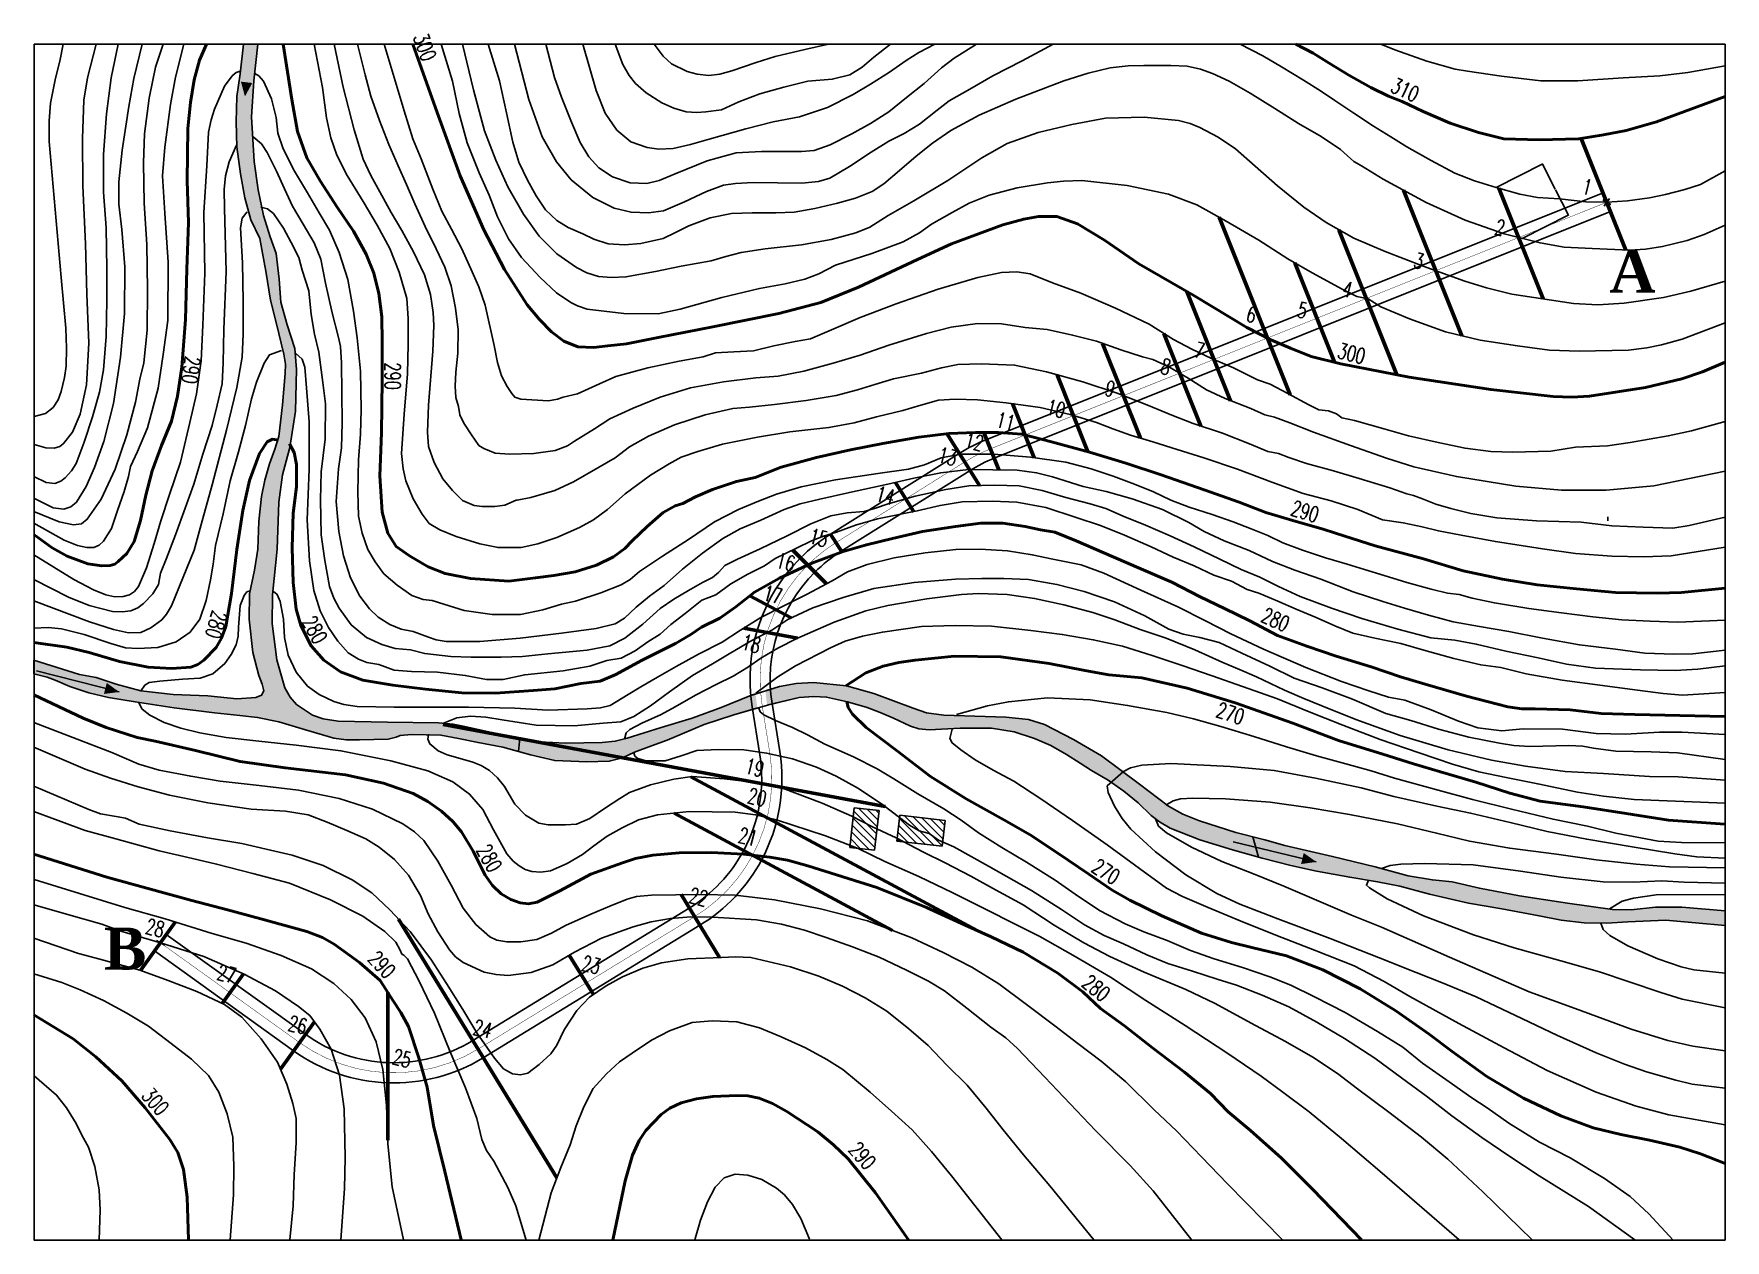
# Model space of a CAD drawing. Header units: millimetres. Extents: x 2268 to 10992, y 389 to 3530.
# Drawn here: x 7592 to 8429, y 390 to 987 of the extents above; entities that cross this region are included whole.
import ezdxf
from ezdxf.enums import TextEntityAlignment as Align

# ---------------------------------------------------------------- set-up
doc = ezdxf.new("R2010")
doc.units = ezdxf.units.MM
doc.linetypes.add('ACAD_ISO02W100', pattern=[15, 12, -3])
doc.layers.get('0').update_dxf_attribs({"true_color": 0xd9d9d9})
for name, color, linetype in [('fabbricati', 9, 'Continuous'), ('quote', 7, 'Continuous'), ('reffifilo 2', 192, 'Continuous')]:
    doc.layers.add(name, color=color, linetype=linetype)
doc.layers.add('linee rosse', color=7, linetype='Continuous', lineweight=50, true_color=0xffc2c2)
doc.layers.add('picchetti', color=7, linetype='Continuous', true_color=0x990000)
doc.layers.add('testo', color=7, linetype='Continuous', true_color=0x990000)
doc.styles.get("Standard").update_dxf_attribs({"font": 'times.ttf'})
doc.styles.add('TRIPLEX', font='romant', dxfattribs={"width": 0.86, "height": 10})
doc.dimstyles.get("Standard").update_dxf_attribs({"dimtxt": 0.18, "dimasz": 0.18, "dimexe": 0.18, "dimexo": 0.0625, "dimgap": 0.09, "dimtad": 0, "dimtih": 1, "dimtoh": 1, "dimdec": 4, "dimzin": 0, "dimdsep": 46, "dimtxsty": 'Standard', "dimcen": 0.09, "dimadec": 0, "dimazin": 0, "dimtfac": 1, "dimtdec": 4, "dimtofl": 0, "dimtmove": 0, "dimatfit": 3, "dimfxl": 1, "dimtolj": 1, "dimtzin": 0, "dimarcsym": 0})

msp = doc.modelspace()

# ---------------------------------------------------------------- texts
at = {"transparency": 33554687, "style": 'TRIPLEX', "width": 0.688}
for s, height, rotation, p in [('300', 7.666437, 290.32313683, (7782.23282, 979.39416)), ('310', 7.666437, 335.37643521, (8269.43874, 956.05076)), ('1', 7.66644, 345.7499673, (8360.28937, 907.77111)), ('2', 7.66644, 345.7499673, (8317.15162, 887.68258)), ('3', 7.66644, 345.7499673, (8276.93383, 871.14971)), ('4', 7.66644, 345.7499673, (8241.6575, 857.09219)), ('5', 7.66644, 345.7499673, (8219.29438, 846.80412)), ('6', 7.66644, 345.7499673, (8194.06512, 844.57279)), ('7', 7.66644, 345.7499673, (8168.36041, 826.91798)), ('300', 7.666437, 345.7499673, (8243.59712, 825.3799)), ('290', 7.666437, 261.9408961, (7666.37099, 821.39914)), ('290', 7.666437, 270, (7766.10525, 817.87911)), ('8', 7.66644, 345.7499673, (8151.64644, 818.85214)), ('9', 7.66644, 345.7499673, (8124.11617, 807.93064)), ('10', 7.666437, 345.7499673, (8097.33772, 798.0176)), ('11', 7.666437, 345.7499673, (8072.41131, 791.72499)), ('12', 7.666437, 345.7499673, (8056.87913, 781.64818)), ('13', 7.666437, 345.7499673, (8043.6734, 774.42832)), ('14', 7.666437, 345.7499673, (8012.90062, 755.07881)), ('290', 7.666437, 342.47443163, (8220.37921, 747.25217)), ('15', 7.666437, 345.7499673, (7979.86877, 734.16634)), ('16', 7.666437, 345.7499673, (7963.50615, 722.09958)), ('17', 7.666437, 345.7499673, (7957.1324, 705.98657)), ('280', 7.666437, 253.44292862, (7678.95967, 695.91367)), ('280', 7.666437, 299.19748605, (7727.963, 690.48683)), ('280', 7.666437, 335.55604522, (8205.31433, 693.84033)), ('18', 7.666437, 345.7499673, (7946.49391, 681.73605)), ('270', 7.666437, 341.91655462, (8183.40177, 647.27615)), ('19', 7.666437, 345.7499673, (7948.15939, 620.37088)), ('20', 7.666437, 345.7499673, (7949.36016, 605.70828)), ('21', 7.666437, 345.7499673, (7944.81009, 586.16769)), ('280', 7.666437, 299.0546041, (7814.36871, 577.42214)), ('270', 7.666437, 327.99461679, (8120.91801, 569.38695)), ('22', 7.666437, 345.7499673, (7920.36726, 556.36004)), ('28', 7.666437, 345.7499673, (7651.38789, 541.06467)), ('290', 7.666437, 312.70938996, (7761.73873, 523.97619)), ('23', 7.666437, 345.7499673, (7867.25566, 522.7802)), ('27', 7.666437, 345.7499673, (7686.76507, 518.2101)), ('280', 7.666437, 320.85601359, (8115.70235, 512.01469)), ('26', 7.666437, 345.7499673, (7721.94452, 493.04851)), ('24', 7.666437, 345.7499673, (7813.5418, 491.00512)), ('25', 7.666437, 345.7499673, (7773.61403, 476.45981)), ('300', 7.666437, 311.56636964, (7649.54303, 456.25078)), ('290', 7.666437, 310.91438322, (7999.53538, 429.51243))]:
    msp.add_text(s, height=height, rotation=rotation, dxfattribs=at).set_placement(p, align=Align.CENTER)
at = {"layer": 'testo', "color": 7, "ltscale": 0.5, "true_color": 0xffffff, "transparency": 33554687, "char_height": 20.891217, "attachment_point": 1}
for s, insert in [('{\\fTimes New Roman|b1|i0|c0|p18;A}', (8372.21716, 880.1601)), ('{\\fTimes New Roman|b1|i0|c0|p18;B}', (7626.9688, 544.95898))]:
    msp.add_mtext_dynamic_manual_height_columns(s, width=38.8991261, gutter_width=68.72111, heights=[0], dxfattribs=dict(at, insert=insert))
at = {"layer": 'testo', "ltscale": 0.5, "transparency": 33554687, "insert": (7626.9688, 544.95898), "char_height": 20.891217, "attachment_point": 1}
msp.add_mtext_dynamic_manual_height_columns('{\\fTimes New Roman|b1|i0|c0|p18;B}', width=38.8991261, gutter_width=68.72111, heights=[0], dxfattribs=at)

# ---------------------------------------------------------------- blocks, each defined once
blk = doc.blocks.new('B01C1F088')
at = {"layer": 'fabbricati', "linetype": 'Continuous'}
for p, q in [((345.5, 152.87), (350.67, 158.04)), ((345.67, 154.39), (350.78, 159.5)), ((345.84, 155.91), (349.57, 159.64)), ((346.01, 157.43), (348.36, 159.78)), ((346.18, 158.94), (347.15, 159.91)), ((345.97, 152), (350.5, 156.53)), ((347.18, 151.86), (350.33, 155.01)), ((348.39, 151.72), (350.16, 153.49)), ((349.6, 151.59), (349.99, 151.97))]:
    blk.add_line(p, q, dxfattribs=at)
blk = doc.blocks.new('B01C20568')
at = {"layer": 'fabbricati', "linetype": 'Continuous'}
for p, q in [((344.19, 144.83), (347.47, 148.1)), ((344.36, 146.35), (346.25, 148.24)), ((344.53, 147.87), (345.04, 148.38)), ((344.7, 143.99), (348.68, 147.97)), ((345.91, 143.85), (349.89, 147.83)), ((347.12, 143.72), (351.1, 147.7)), ((348.33, 143.58), (351.45, 146.7)), ((349.54, 143.44), (351.28, 145.18)), ((350.75, 143.31), (351.1, 143.66))]:
    blk.add_line(p, q, dxfattribs=at)
blk = doc.blocks.new('*D143')
at = {"layer": 'Defpoints', "color": 0, "transparency": 16777216}
for p in [(8339.03, 922.91), (8316.14, 911.26), (8328.96, 886.05)]:
    blk.add_point(p, dxfattribs=at)
at = {"layer": 'quote', "color": 0, "lineweight": -2, "transparency": 16777216}
for p, q in [((8316.19, 911.29), (8339.19, 922.99)), ((8339.12, 922.75), (8345.35, 910.48)), ((8351.78, 897.86), (8345.54, 910.12)), ((8329.02, 886.07), (8352.02, 897.78))]:
    blk.add_line(p, q, dxfattribs=at)
at = {"layer": 'quote', "color": 0, "transparency": 16777216}
for points in [[(8339.14, 922.76), (8339.09, 922.73), (8339.03, 922.91)], [(8351.81, 897.87), (8351.75, 897.84), (8351.86, 897.69)]]:
    blk.add_solid(points, dxfattribs=at)
at = {"layer": 'quote', "color": 0, "transparency": 16777216, "insert": (8345.45, 910.3), "char_height": 0.18, "attachment_point": 5}
blk.add_mtext('\\A1;28.2861', dxfattribs=at)

# ---------------------------------------------------------------- dimensions: what is measured, and where the dimension line sits
at = {"layer": 'quote'}
dim = msp.add_aligned_dim(p1=(8328.9647, 886.04603), p2=(8316.13815, 911.25684), distance=-25.68861, dimstyle='Standard', dxfattribs=at)
dim.commit()
dim.dimension.update_dxf_attribs({"geometry": '*D143', "text_midpoint": (8345.44712, 910.30012)})

# ---------------------------------------------------------------- hatches: boundary and pattern name
at = {"layer": 'reffifilo 2', "true_color": 0xadddf7}
h = msp.add_hatch(color=141, dxfattribs=at)
h.dxf.hatch_style = 1
h.paths.add_polyline_path([(8042.66372, 650.09864), (8034.11127, 651.18311), (8027.52363, 653.46688), (8008.02862, 660.74774), (7994.48759, 664.52426), (7978.25876, 666.22539), (7969.55746, 665.73207), (7961.31546, 664.32012), (7954.46924, 662.12869, 0.023021548), (7955.30536, 655.04497), (7971.18204, 658.7404), (7978.32681, 659.30603), (7984.65503, 658.97856), (7995.03195, 656.59697), (8004.72842, 653.80711), (8011.22675, 651.32345), (8017.79313, 648.60164), (8026.26479, 644.62098), (8030.37303, 643.26433), (8035.45091, 642.74973), (8050.82917, 643.63432), (8066.34352, 643.63432), (8077.46894, 641.7971), (8087.67575, 638.53092), (8095.73913, 635.06061), (8103.46228, 630.56961), (8110.26682, 626.3508), (8115.88056, 622.64232), (8124.08003, 617.91317), (8131.80319, 612.46954), (8138.98197, 606.68568), (8145.37824, 600.4255), (8149.43119, 597.2061), (8154.73448, 594.06326), (8169.39826, 588.34744), (8185.69513, 583.44818), (8200.22283, 579.29741), (8214.47833, 575.72503), (8227.20282, 572.79907), (8243.63578, 569.8391), (8257.41498, 567.62762), (8268.37028, 565.38213), (8283.20418, 561.50354), (8302.49505, 557.08059), (8318.92801, 554.2567), (8337.40233, 550.68432), (8348.33638, 548.61744), (8359.75524, 547.21401), (8370.89457, 547.10051), (8381.30075, 547.73501), (8400.05124, 548.54419), (8429.41522, 545.96125), (8429.41522, 553.13509), (8407.99766, 555.02585), (8394.95279, 555.0052), (8382.9247, 553.6443), (8373.6365, 553.91648), (8351.38566, 556.97852), (8327.67184, 560.65297), (8307.80259, 564.36144), (8294.36362, 567.55958), (8284.56509, 568.51221), (8272.5891, 570.55358), (8256.15614, 574.9425), (8235.09609, 580.11395), (8211.45031, 585.55758), (8201.58373, 588.31342), (8187.2942, 591.91983), (8169.22815, 597.70369), (8161.10948, 601.06343), (8153.88391, 604.98454), (8139.52634, 615.97387), (8120.84788, 629.88916), (8106.9326, 638.08863), (8092.60904, 645.47155), (8084.68175, 647.84038), (8073.48829, 649.11198)])
h.paths.add_polyline_path([(7889.62964, 631.72638), (7898.10129, 634.85647), (7905.82444, 637.64633), (7913.24139, 640.84446), (7924.06061, 645.50557), (7938.79244, 650.30277), (7950.46388, 653.65114), (7950.30802, 654.62509, -0.018134906), (7949.57746, 660.56287), (7946.75375, 659.65901), (7932.53226, 653.84113), (7918.17468, 648.49957), (7902.7624, 643.90651), (7886.05726, 638.63299), (7880.09053, 637.13599), (7873.63897, 636.45554), (7855.50488, 636.18335), (7842.54223, 636.93185), (7822.63895, 640.6063), (7805.59358, 644.38282), (7799.80973, 645.59063), (7792.59692, 646.28809), (7767.3861, 646.5943), (7742.9578, 647.10464), (7735.42178, 648.23589), (7730.23331, 650.03059), (7722.23798, 655.33813), (7719.09088, 658.91477), (7716.45412, 663.5376), (7712.50749, 677.45288), (7710.22797, 695.51893), (7710.39808, 709.7064), (7712.71163, 732.1954), (7713.56219, 755.56899), (7715.3654, 769.00796), (7719.00583, 782.58301), (7721.76166, 800.58102), (7722.272, 821.19877), (7721.45546, 831.54167), (7717.6109, 843.21145), (7714.48081, 854.50699), (7713.66426, 865.80252), (7712.16726, 878.59506), (7709.20729, 886.89659), (7706.04318, 897.44363), (7703.38941, 910.03203), (7701.28, 924.18547), (7700.02116, 946.2662), (7701.23444, 964.09455), (7703.24461, 982.17445), (7696.12509, 982.17445), (7694.39637, 967.53584), (7692.80835, 956.37094), (7692.46812, 943.68047), (7692.80835, 931.4323), (7694.50949, 917.99334), (7696.65291, 906.11942), (7699.74898, 895.26618), (7704.13791, 885.94396), (7705.43077, 878.76517), (7707.09788, 869.78318), (7709.51349, 855.4256), (7712.20129, 844.40225), (7716.07987, 828.81985), (7716.81987, 823.84404), (7716.69228, 819.22545), (7715.29735, 803.64306), (7713.52817, 787.99262), (7711.6229, 781.69842), (7708.93511, 774.51963), (7706.65559, 766.45625), (7704.95445, 758.29081), (7703.72964, 746.00861), (7703.18527, 732.22942), (7701.45011, 721.81848), (7699.10255, 710.04663), (7698.93244, 697.59432), (7700.76966, 681.16136), (7703.69561, 669.66169), (7705.37853, 665.43133), (7706.13563, 662.15239), (7705.02037, 660.03771), (7702.2282, 658.79532), (7692.79874, 658.09976), (7678.45077, 659.64102), (7661.26931, 660.37349), (7645.31267, 662.17669), (7633.03047, 665.47689), (7623.12987, 668.7771), (7614.96799, 670.24772), (7592.39209, 677.23301), (7592.39209, 670.46856), (7598.82136, 668.9207), (7602.772, 667.40488), (7610.16722, 664.2861), (7619.59151, 661.08797), (7629.322, 658.7404), (7642.42074, 656.69904), (7661.81368, 653.70504), (7681.63574, 651.26377), (7694.32072, 649.85989), (7703.00911, 648.94484), (7713.59067, 646.70884), (7726.80414, 642.88044), (7740.78035, 638.70103), (7746.92995, 637.92702), (7753.43679, 637.81644), (7767.6923, 638.25874), (7771.56238, 639.14333), (7773.54421, 640.02792), (7779.226, 640.47021), (7793.78771, 640.16401), (7802.4635, 638.56494), (7812.19399, 636.45554), (7824.44216, 634.14199), (7838.11928, 630.43352), (7850.16332, 627.54159), (7866.01789, 626.99723), (7877.10929, 627.26941), (7883.74372, 628.86847)])

# ---------------------------------------------------------------- linework, layer by layer
at = {"ltscale": 0.5, "transparency": 33554687}
for p, q in [((8429.45422, 982.17445), (8429.45422, 982.17445)), ((7832.23741, 632.02835), (7832.79668, 638.73103)), ((8195.75109, 589.78547), (8198.43853, 579.80721))]:
    msp.add_line(p, q, dxfattribs=at)
at = {"linetype": 'ByBlock', "ltscale": 0.5, "transparency": 33554687}
for p, q in [((8368.84803, 905.06369), (8372.9133, 902.81279)), ((8368.84803, 905.06369), (8372.9133, 902.81279)), ((8369.5559, 902.02951), (8372.20543, 905.84697)), ((8369.5559, 902.02951), (8372.20543, 905.84697)), ((7652.92134, 538.52291), (7656.98661, 536.27201)), ((7652.92134, 538.52291), (7656.98661, 536.27201)), ((7653.62921, 535.48873), (7656.27874, 539.30619)), ((7653.62921, 535.48873), (7656.27874, 539.30619))]:
    msp.add_line(p, q, dxfattribs=at)
at = {"transparency": 33554687}
for p, q in [((7592.3406, 677.24895), (7592.3406, 670.48096)), ((7593.55548, 672.06193), (7634.50356, 661.54068)), ((7998.3694, 604.1949), (7996.16371, 584.58878)), ((8010.69325, 602.80847), (7998.3694, 604.1949)), ((8010.69325, 602.80847), (8008.48756, 583.20235)), ((8020.93045, 600.52226), (8019.49358, 587.75008)), ((8043.33744, 598.00147), (8020.93045, 600.52226)), ((8043.33744, 598.00147), (8041.90057, 585.22929)), ((8019.49358, 587.75008), (8041.90057, 585.22929)), ((8185.95907, 587.33879), (8227.06252, 577.44194)), ((8008.48756, 583.20235), (7996.16371, 584.58878)), ((8429.48439, 553.12898), (8429.48439, 545.95517))]:
    msp.add_line(p, q, dxfattribs=at)
for points in [[(7592.28498, 768.16682), (7598.33852, 765.29259), (7602.6549, 764.78695), (7605.67681, 765.81085), (7607.84696, 767.52522), (7610.94034, 770.94393), (7613.16447, 774.70458), (7617.18662, 785.20309), (7621.31104, 797.74675), (7624.75373, 809.88139), (7626.73072, 821.06162), (7628.09416, 837.4911), (7628.36685, 855.3181), (7628.36685, 871.13403), (7628.06007, 891.21072), (7626.83298, 909.00364), (7626.79889, 927.61463), (7628.24263, 947.6565), (7630.59456, 965.5409), (7634.06733, 982.17445)], [(7666.61002, 982.17445), (7662.35619, 965.86999), (7659.98167, 952.39519), (7657.16957, 931.29592), (7655.90838, 916.94569), (7657.06731, 898.53922), (7658.70344, 874.23586), (7658.5671, 845.39906), (7656.38559, 828.62872), (7653.79505, 811.85838), (7648.61397, 792.32707), (7643.6374, 780.56738), (7640.09245, 773.13662), (7639.06987, 768.22823), (7637.05879, 760.79747), (7633.71836, 751.28746), (7630.71879, 742.42509), (7626.7648, 736.11917), (7624.60703, 734.13002), (7621.97809, 733.0905), (7618.44874, 733.11779), (7613.96189, 734.06703), (7607.31097, 736.63615), (7592.31914, 745.15641)], [(7645.94753, 982.17445), (7641.80318, 965.17107), (7639.27439, 951.42374), (7636.00213, 929.79614), (7634.366, 914.01429), (7634.366, 903.07267), (7635.76352, 890.42674), (7637.26331, 872.05436), (7637.19514, 848.80767), (7635.14997, 827.23119), (7631.70728, 804.29128), (7626.86706, 785.54395), (7622.33362, 772.62533), (7618.17512, 763.25167), (7613.36744, 755.49638), (7610.64294, 753.14636), (7607.13315, 752.0434), (7601.81789, 752.64562), (7592.31914, 757.4662)], [(7592.31914, 750.87611), (7604.79991, 745.73278), (7611.96508, 744.23421), (7615.93759, 744.71301), (7618.7526, 747.00768), (7625.61273, 757.01802), (7632.49126, 771.80727), (7638.35406, 788.88438), (7642.61482, 805.07526), (7644.79633, 816.42591), (7646.73923, 824.40205), (7648.30719, 840.59293), (7648.61397, 860.77187), (7648.27311, 882.99598), (7646.90966, 903.54987), (7646.5688, 923.38796), (7647.04601, 937.87453), (7649.43203, 955.49702), (7652.56363, 970.87964), (7656.33588, 982.17445)], [(7592.3406, 677.24895), (7614.96799, 670.24772), (7623.12987, 668.7771), (7633.03047, 665.47689), (7645.31267, 662.17669), (7661.26931, 660.37349), (7678.45077, 659.64102), (7692.79874, 658.09976), (7702.2282, 658.79532), (7705.02037, 660.03771), (7706.13563, 662.15239), (7705.37853, 665.43133), (7703.69561, 669.66169), (7700.76966, 681.16136), (7698.93244, 697.59432), (7699.10255, 710.04663), (7701.45011, 721.81848), (7703.18527, 732.22942), (7703.72964, 746.00861), (7704.95445, 758.29081), (7706.65559, 766.45625), (7708.93511, 774.51963), (7711.6229, 781.69842), (7713.52817, 787.99262), (7715.29735, 803.64306), (7716.69228, 819.22545), (7716.81987, 823.84404), (7716.07987, 828.81985), (7712.20129, 844.40225), (7709.51349, 855.4256), (7707.09788, 869.78318), (7705.43077, 878.76517), (7704.13791, 885.94396), (7699.74898, 895.26618), (7696.65291, 906.11942), (7694.50949, 917.99334), (7692.80835, 931.4323), (7692.46812, 943.68047), (7692.80835, 956.37094), (7694.39637, 967.53584), (7696.12509, 982.17445)], [(7592.3406, 677.24895), (7614.96799, 670.24772), (7623.12987, 668.7771), (7633.03047, 665.47689), (7645.31267, 662.17669), (7661.26931, 660.37349), (7678.45077, 659.64102), (7692.79874, 658.09976), (7702.2282, 658.79532), (7705.02037, 660.03771), (7706.13563, 662.15239), (7705.37853, 665.43133), (7703.69561, 669.66169), (7700.76966, 681.16136), (7698.93244, 697.59432), (7699.10255, 710.04663), (7701.45011, 721.81848), (7703.18527, 732.22942), (7703.72964, 746.00861), (7704.95445, 758.29081), (7706.65559, 766.45625), (7708.93511, 774.51963), (7711.6229, 781.69842), (7713.52817, 787.99262), (7715.29735, 803.64306), (7716.69228, 819.22545), (7716.81987, 823.84404), (7716.07987, 828.81985), (7712.20129, 844.40225), (7709.51349, 855.4256), (7707.09788, 869.78318), (7705.43077, 878.76517), (7704.13791, 885.94396), (7699.74898, 895.26618), (7696.65291, 906.11942), (7694.50949, 917.99334), (7692.80835, 931.4323), (7692.46812, 943.68047), (7692.80835, 956.37094), (7694.39637, 967.53584), (7696.12509, 982.17445)], [(7623.06129, 982.17445), (7618.78543, 965.55703), (7616.96506, 954.52557), (7616.30039, 935.55668), (7616.60716, 912.10547), (7617.83426, 883.40501), (7618.48189, 858.41993), (7619.57265, 834.25292), (7618.27738, 813.59677), (7615.17555, 799.00794), (7611.49425, 790.17965), (7607.03621, 784.45822), (7605.12623, 783.10389), (7602.3533, 782.21244), (7598.2608, 782.33435), (7592.39209, 784.02008)], [(7606.75858, 982.17445), (7605.18833, 973.73306), (7602.92885, 965.3523), (7600.585, 953.01048), (7599.82836, 944.27477), (7599.83886, 933.85071)], [(7703.24461, 982.17445), (7701.23444, 964.09455), (7700.02116, 946.2662), (7701.28, 924.18547), (7703.38941, 910.03203), (7706.04318, 897.44363), (7709.20729, 886.89659), (7712.16726, 878.59506), (7713.66426, 865.80252), (7714.48081, 854.50699), (7717.6109, 843.21145), (7721.45546, 831.54167), (7722.272, 821.19877), (7721.76166, 800.58102), (7719.00583, 782.58301), (7715.3654, 769.00796), (7713.56219, 755.56899), (7712.71163, 732.1954), (7710.39808, 709.7064), (7710.22797, 695.51893), (7712.50749, 677.45288), (7716.45412, 663.5376), (7719.09088, 658.91477), (7722.23798, 655.33813), (7730.23331, 650.03059), (7735.42178, 648.23589), (7742.9578, 647.10464), (7767.3861, 646.5943), (7792.59692, 646.28809), (7799.80973, 645.59063), (7805.59358, 644.38282), (7822.63895, 640.6063), (7842.54223, 636.93185), (7855.50488, 636.18335), (7873.63897, 636.45554), (7880.09053, 637.13599), (7886.05726, 638.63299), (7902.7624, 643.90651), (7918.17468, 648.49957), (7932.53226, 653.84113), (7946.75375, 659.65901), (7949.08917, 660.40657)], [(7703.24461, 982.17445), (7701.23444, 964.09455), (7700.02116, 946.2662), (7701.28, 924.18547), (7703.38941, 910.03203), (7706.04318, 897.44363), (7709.20729, 886.89659), (7712.16726, 878.59506), (7713.66426, 865.80252), (7714.48081, 854.50699), (7717.6109, 843.21145), (7721.45546, 831.54167), (7722.272, 821.19877), (7721.76166, 800.58102), (7719.00583, 782.58301), (7715.3654, 769.00796), (7713.56219, 755.56899), (7712.71163, 732.1954), (7710.39808, 709.7064), (7710.22797, 695.51893), (7712.50749, 677.45288), (7716.45412, 663.5376), (7719.09088, 658.91477), (7722.23798, 655.33813), (7730.23331, 650.03059), (7735.42178, 648.23589), (7742.9578, 647.10464), (7767.3861, 646.5943), (7792.59692, 646.28809), (7799.80973, 645.59063), (7805.59358, 644.38282), (7822.63895, 640.6063), (7842.54223, 636.93185), (7855.50488, 636.18335), (7873.63897, 636.45554), (7880.09053, 637.13599), (7886.05726, 638.63299), (7902.7624, 643.90651), (7918.17468, 648.49957), (7932.53226, 653.84113), (7946.75375, 659.65901), (7961.31546, 664.32012), (7969.55746, 665.73207), (7978.25876, 666.22539), (7994.48759, 664.52426), (8008.02862, 660.74774), (8027.52363, 653.46688), (8034.11127, 651.18311), (8042.66372, 650.09864), (8073.48829, 649.11198), (8084.68175, 647.84038), (8092.60904, 645.47155), (8106.9326, 638.08863), (8120.84788, 629.88916), (8139.52634, 615.97387), (8153.88391, 604.98454), (8161.10948, 601.06343), (8169.22815, 597.70369), (8187.2942, 591.91983), (8201.58373, 588.31342), (8211.45031, 585.55758), (8235.09609, 580.11395), (8256.15614, 574.9425), (8272.5891, 570.55358), (8284.56509, 568.51221), (8294.36362, 567.55958), (8307.80259, 564.36144), (8327.67184, 560.65297), (8351.38566, 556.97852), (8373.6365, 553.91648), (8382.9247, 553.6443), (8394.95279, 555.0052), (8407.99766, 555.02585), (8429.48439, 553.12898)], [(8429.43206, 733.14804), (8402.81985, 728.86118), (8389.04878, 728.4529), (8373.3303, 728.72509), (8355.33229, 730.12002), (8339.03542, 732.33149), (8315.72988, 736.00594), (8298.8206, 739.10201), (8287.52506, 741.27946), (8279.56375, 743.25278), (8270.07142, 745.19207), (8259.86461, 746.72309), (8247.61644, 751.86052), (8234.41563, 756.07933), (8220.63644, 759.75378), (8205.15612, 765.36753), (8188.07672, 771.89989), (8171.4056, 777.37754), (8158.17077, 781.56233), (8146.16076, 785.44092), (8135.10339, 788.7071), (8126.39358, 791.87121), (8118.22813, 795.0013), (8105.26548, 798.81184), (8090.46561, 802.31617), (8073.6584, 804.69776), (8059.36887, 806.16074), (8048.34551, 806.43292), (8040.11202, 805.92258), (8031.33417, 803.50697), (8022.42022, 800.92124), (8009.35551, 797.72311), (7998.36618, 794.72911), (7985.8118, 792.38155), (7966.55496, 790.23812), (7950.46222, 787.65239), (7933.14467, 784.14806), (7920.96454, 780.54165), (7912.73105, 777.75179), (7906.70903, 774.48561), (7897.48888, 768.90589), (7884.93451, 759.61769), (7876.25872, 751.92856), (7869.35212, 746.75711), (7862.41149, 742.87853), (7851.14997, 737.97926), (7841.72569, 734.88319), (7833.52622, 733.07999), (7822.09459, 733.04597), (7813.07858, 734.95124), (7801.37477, 738.52362), (7793.24335, 741.85785), (7788.03787, 744.98793), (7784.53354, 749.581), (7780.11059, 757.16806), (7776.47016, 766.04798), (7775.05396, 771.99345), (7774.32673, 779.52097), (7775.55154, 799.05), (7777.25268, 819.08936), (7777.59291, 833.71912), (7777.59291, 846.40959), (7776.84441, 856.27617), (7773.13593, 869.37491), (7768.4408, 880.97665), (7762.28269, 892.61241), (7755.30804, 904.31621), (7747.34673, 917.14277), (7742.31137, 927.28153), (7739.21531, 935.88928), (7737.17394, 945.68781), (7735.13258, 960.67481), (7730.96548, 982.17445)], [(7740.96017, 982.17445), (7745.44146, 960.89596), (7750.78302, 939.76786), (7755.37609, 925.27419), (7759.11858, 917.14277), (7763.47349, 909.07939), (7769.1893, 898.90661), (7774.49684, 889.99266), (7780.24668, 879.34356), (7785.62226, 867.94595), (7788.61626, 858.21546), (7790.01119, 849.43761), (7790.24935, 842.93927), (7789.73901, 830.18076), (7787.69765, 803.43892), (7787.18731, 790.2041), (7787.69765, 783.05933), (7790.48751, 775.09802), (7794.80839, 767.03464), (7799.57157, 761.25078), (7804.53888, 756.31749), (7810.25469, 753.76579), (7814.13328, 753.35752), (7820.52955, 753.35752), (7825.36077, 753.96992), (7831.00854, 756.41956), (7831.53005, 756.51704)], [(8429.43206, 770.8289), (8394.15219, 763.54731), (8370.50641, 761.48894), (8348.42569, 761.38687), (8325.83462, 763.39421), (8296.47303, 768.15739), (8275.37896, 772.95459), (8261.90597, 777.34352), (8243.94199, 783.60369), (8225.63778, 790.10203), (8214.03604, 794.76314), (8206.38093, 797.553), (8201.65178, 798.64172), (8194.60908, 801.87388), (8181.91862, 806.73913), (8172.73249, 811.12805), (8163.68245, 816.84387), (8154.05403, 822.55968), (8146.26283, 826.02999), (8141.1254, 827.35688), (8130.37423, 830.96328), (8118.26215, 835.11405), (8106.45628, 838.21012), (8093.83386, 840.96596), (8082.98062, 841.98664), (8071.31083, 843.75582), (8059.36887, 843.85789), (8046.33818, 842.08871), (8034.15805, 838.99264), (8015.47959, 833.27683), (8001.2581, 828.27549), (7988.02328, 824.29484), (7973.39352, 820.38223), (7960.73707, 817.89857), (7949.6797, 817.08202), (7933.72305, 815.10871), (7917.25607, 812.04667), (7902.25206, 807.48762), (7888.88114, 801.97595), (7877.34745, 796.66841), (7869.79441, 791.73512), (7859.89381, 785.7131), (7856.49154, 783.29749), (7850.26538, 781.08601), (7839.82042, 779.55499), (7827.67431, 779.28281), (7820.59759, 779.82717), (7814.94983, 782.00463), (7812.53421, 783.60369), (7808.85976, 788.84319), (7805.11727, 794.59302), (7803.212, 798.77781), (7802.56556, 802.92858), (7801.20466, 807.31751), (7800.86443, 812.93126), (7801.13661, 819.90591), (7802.22534, 829.26215), (7802.25936, 840.86389), (7800.9665, 851.47897), (7798.82307, 862.50232), (7795.65896, 871.85856), (7791.50819, 880.87458), (7785.92847, 891.96598), (7780.85909, 903.19347), (7776.77636, 912.75384), (7772.69364, 922.00802), (7767.93046, 932.45298), (7763.40544, 944.36093), (7759.05054, 956.40496), (7756.27769, 967.00303), (7752.57844, 982.17445)], [(7765.61581, 982.17445), (7775.51752, 949.15813), (7779.90645, 935.37894), (7783.95515, 925.37626), (7789.84108, 910.37225), (7794.19598, 899.51901), (7799.0272, 890.67311), (7804.06256, 880.87458), (7809.30206, 869.511), (7812.58525, 862.0175), (7815.76637, 853.04401), (7820.08725, 833.00465), (7821.75011, 824.67334), (7823.79573, 818.00064), (7826.52605, 812.82919), (7828.89913, 809.29083), (7830.31533, 807.40257), (7833.28806, 806.43292), (7846.96518, 805.61638), (7851.42216, 806.46694), (7854.24604, 807.52165), (7861.45885, 809.18876), (7872.21002, 814.08803), (7880.44351, 817.69443), (7896.19602, 822.01532), (7911.64233, 825.21345), (7923.65234, 827.3909), (7929.67435, 829.46629), (7938.72439, 829.90858), (7948.4889, 830.41892), (7958.59364, 832.86855), (7969.10666, 835.01198), (7976.76176, 836.27082), (7987.07064, 840.7278), (8001.29213, 846.91993), (8019.086, 853.72447), (8039.90789, 860.90326), (8059.50496, 866.61907), (8071.27681, 869.13675), (8078.89789, 869.511), (8085.53232, 868.55836), (8096.52165, 864.06737), (8110.50498, 858.99798), (8127.75448, 851.47897), (8144.28951, 843.61973), (8156.33355, 836.03267), (8165.51968, 831.30351), (8175.25017, 826.6424), (8186.03536, 821.91325), (8198.04537, 816.09537), (8204.20348, 813.91791), (8212.98134, 809.29083), (8223.4263, 803.71111), (8228.35959, 801.26147), (8233.19082, 800.64906), (8237.13745, 799.15206), (8239.72317, 797.24679), (8246.01737, 795.88589), (8261.12345, 791.63305), (8272.65714, 788.33285), (8287.35495, 785.06667), (8300.75989, 782.17474), (8313.55242, 780.57567), (8324.43969, 780.30349), (8343.15217, 780.77981), (8355.33229, 782.68508), (8371.28894, 783.43358), (8382.47778, 785.06667), (8401.27819, 788.30489), (8412.86889, 790.77836), (8429.47251, 795.36351)], [(7793.86337, 982.17445), (7799.48638, 963.91874), (7802.80372, 947.93331), (7806.75036, 933.33757), (7812.77237, 918.43563), (7817.73969, 907.48033), (7821.72034, 896.76318), (7827.16397, 885.90994), (7833.73035, 876.51967), (7842.98453, 866.72114), (7850.94584, 859.06603), (7858.15865, 854.3709), (7861.36103, 852.60597), (7866.22203, 851.0707), (7884.25406, 848.89324), (7901.40149, 848.75715), (7912.18669, 851.03667), (7932.87249, 856.78651), (7951.44888, 861.17544), (7964.24141, 863.62507), (7974.00593, 865.87057), (7980.91253, 868.59238), (7989.112, 872.84522), (8007.00794, 878.52701), (8022.62436, 884.31087), (8030.65371, 888.80187), (8036.64171, 893.08873), (8046.91656, 898.90661), (8055.2181, 903.53369), (8065.1187, 907.48033), (8079.06801, 911.08673), (8094.00397, 913.53637), (8101.95678, 914.4167), (8111.08336, 914.65911), (8133.43628, 912.27753), (8153.98598, 907.92262), (8167.96931, 902.71715), (8182.53102, 894.65377), (8198.62376, 885.12741), (8212.98134, 875.87324), (8225.09342, 869.0687), (8239.89329, 860.93728), (8247.17414, 857.33087), (8252.82191, 856.14008), (8259.08209, 852.26149), (8273.30357, 846.2735), (8291.0294, 839.84321), (8308.27891, 835.62439), (8326.75323, 832.80051), (8342.47171, 830.72513), (8357.16952, 830.31685), (8381.69988, 830.79317), (8390.65848, 831.83512), (8398.04779, 833.41292), (8408.151, 836.19322), (8429.47251, 844.22372)], [(8429.47251, 864.81261), (8412.48977, 859.99497), (8398.91171, 856.87967), (8379.55645, 853.99665), (8366.47898, 853.21413), (8354.34563, 853.86056), (8323.92935, 858.48764), (8311.31543, 861.59222), (8300.58978, 864.95196), (8280.04007, 872.23281), (8261.25954, 879.58172), (8245.6091, 886.11407), (8232.00002, 893.87125), (8220.90862, 901.5944), (8207.80989, 912.03937), (8196.75251, 921.87193), (8187.02202, 930.30955), (8178.48232, 936.09341), (8169.39826, 941.0267), (8164.65635, 942.92347), (8158.81721, 944.36093), (8141.83988, 945.99402), (8122.75315, 945.61977), (8106.15007, 942.42163), (8089.34286, 938.40696), (8074.10069, 933.09941), (8061.47827, 925.98867), (8044.70509, 914.7952), (8027.9319, 904.62242), (8015.24143, 897.34156), (8006.0553, 891.69379), (7999.1487, 888.76784), (7986.93455, 885.46764), (7972.27077, 882.88192), (7954.27276, 880.94262), (7942.43286, 879.07137), (7934.87983, 877.06404), (7927.53092, 874.88658), (7912.66301, 872.26684), (7899.97254, 869.71513), (7885.34278, 867.02734), (7878.24054, 866.62332), (7871.80175, 867.2655), (7866.06893, 869.03893), (7860.84644, 871.65443), (7851.184, 878.42494), (7842.40614, 887.13475), (7834.71701, 897.98799), (7826.92581, 911.63109), (7821.00587, 924.72983), (7815.3581, 939.29155), (7809.94767, 959.52679), (7804.48625, 982.17445)], [(8429.47251, 892.62298), (8419.13495, 887.94061), (8410.7282, 884.9565), (8398.44192, 882.08238), (8389.9758, 880.68107), (8382.26196, 880.1601), (8363.70188, 881.04469), (8349.85464, 881.69112), (8337.84463, 883.80053), (8320.08478, 888.29153), (8300.72587, 895.02802), (8281.40098, 903.87392), (8260.13679, 915.30555), (8249.45367, 921.90595), (8245.74519, 924.18547), (8239.11077, 930.00335), (8229.48234, 936.43364), (8218.3229, 942.86393), (8206.61909, 950.38294), (8194.30288, 957.97), (8183.89193, 963.85593), (8175.65844, 967.63245), (8169.80654, 969.87795), (8163.20613, 971.3069), (8155.04069, 971.57908), (8141.77184, 971.57908), (8134.01466, 971.43449), (8125.03267, 970.42231), (8114.21345, 967.90038), (8102.16942, 964.12811), (8078.38755, 955.04405), (8060.15139, 947.0147), (8046.16806, 939.46166), (8037.18607, 933.13344), (8029.08867, 926.73717), (8020.85518, 919.69447), (8013.06398, 913.09407), (8007.2461, 909.24951), (7999.08065, 906.05137), (7990.16671, 903.49967), (7978.80313, 900.87992), (7968.56229, 899.0427), (7959.64835, 898.70247), (7947.77443, 898.70247), (7937.60164, 898.36224), (7927.08863, 896.21881), (7916.57562, 892.20414), (7909.4989, 888.80187), (7903.81711, 886.04603), (7892.72571, 883.59639), (7884.73037, 882.88192), (7876.5309, 883.39226), (7869.50096, 885.60799), (7863.97653, 888.2575), (7856.76372, 891.38759), (7851.184, 894.92595), (7845.60427, 900.23349), (7840.94316, 907.1401), (7836.69033, 914.9313), (7832.43749, 923.84524), (7829.37545, 933.60976), (7826.27938, 948.23951), (7822.72876, 963.99447), (7817.20069, 982.17445)], [(7830.17708, 982.17445), (7837.30947, 954.77187), (7843.97118, 936.29755), (7851.08193, 923.87926), (7858.32876, 915.06739), (7868.94384, 906.28953), (7879.49088, 901.05004), (7887.92851, 899.00867), (7896.4682, 898.70247), (7903.9532, 899.62108), (7914.33012, 904.21415), (7925.2514, 909.28353), (7933.65501, 912.37959), (7939.55795, 913.31096), (7948.42086, 913.70648), (7972.44088, 913.4343), (7980.67863, 914.17004), (7986.28812, 915.84991), (7996.05263, 921.63377), (8006.70174, 928.74451), (8015.51361, 934.22216), (8023.16872, 937.89661), (8030.61969, 942.65979), (8039.46559, 949.53238), (8045.41956, 954.22751), (8055.62637, 959.87528), (8067.02397, 966.5097), (8081.50063, 973.99469), (8096.90729, 982.17445)], [(8058.82521, 982.17445), (8047.92178, 975.33561), (8041.52396, 970.49036), (8032.96726, 962.80123), (8024.25745, 955.8606), (8015.51361, 948.68181), (8006.4976, 942.93197), (7997.14136, 937.82857), (7986.52628, 932.38494), (7978.59899, 929.56105), (7972.23675, 929.11876), (7963.66303, 929.11876), (7952.40151, 929.11876), (7939.91519, 928.43831), (7925.65968, 924.3896), (7909.70303, 917.99334), (7901.87781, 914.76118), (7895.7197, 913.26418), (7887.48621, 913.53637), (7878.70836, 916.49634), (7871.97186, 921.02136), (7866.9365, 926.36292), (7862.68367, 933.57573), (7858.39681, 943.54438), (7853.46352, 955.95837), (7850.01499, 965.71273), (7845.66295, 982.17445)], [(7864.10229, 982.17445), (7870.58236, 959.19536), (7875.04764, 947.964), (7880.91044, 939.61292), (7887.86399, 933.92055), (7895.87422, 931.05732), (7901.63476, 930.28186), (7908.82692, 930.58012), (7917.28026, 932.4932), (7926.55167, 935.24991), (7944.75362, 940.26056), (7958.31987, 943.73733), (7971.2044, 946.29379), (7985.1456, 950.86132), (7997.79153, 957.33767), (8006.38121, 962.41649), (8015.78896, 968.27929), (8024.02075, 974.07392), (8030.40424, 978.11312), (8038.25683, 982.17445)], [(8016.40831, 982.17445), (8008.06834, 975.71375), (8002.35906, 970.73349), (7996.25765, 967.08628), (7987.53162, 964.87069), (7975.46516, 963.84811), (7963.46687, 960.88262), (7951.60492, 957.57627), (7941.20867, 953.65638), (7932.68716, 949.73648), (7924.94962, 948.67981), (7920.48009, 948.32191), (7915.16693, 948.67981), (7909.01865, 950.48211), (7903.20272, 953.07691), (7895.45218, 958.12165), (7890.1519, 962.75735), (7886.91667, 966.74542), (7883.83173, 972.21441), (7880.11465, 982.17445)], [(7899.29784, 982.17445), (7903.75712, 976.29141), (7907.97477, 972.47188), (7915.61004, 968.72241), (7920.71017, 967.34193), (7926.34715, 966.67725), (7931.9117, 967.2908), (7937.73189, 968.92693), (7949.86653, 973.18769), (7959.30837, 976.11909), (7973.94833, 979.47656), (7985.56695, 982.17445)], [(8189.39276, 982.17445), (8200.5868, 976.36822), (8209.83424, 971.01771), (8220.84058, 964.40029), (8229.14212, 959.02471), (8236.32091, 954.3636), (8245.67715, 948.10342), (8255.44166, 941.63911), (8263.91331, 936.36559), (8271.94267, 931.29621), (8283.9867, 924.55972), (8295.62246, 918.40161), (8305.35295, 914.489), (8316.13815, 911.25684), (8327.91, 908.02469), (8336.58579, 906.32355), (8347.47305, 905.67712), (8360.4357, 904.18012), (8370.88066, 903.93824), (8381.15552, 904.70959), (8391.97474, 906.064), (8399.90202, 907.73004), (8409.49482, 910.25122), (8417.19546, 912.67408), (8429.47532, 919.49179)], [(8429.41113, 971.49955), (8410.99027, 968.23523), (8397.21991, 966.52102), (8378.94404, 965.48902), (8356.48906, 963.99202), (8338.21888, 964.06007), (8318.82594, 966.33959), (8301.95068, 968.7552), (8295.8266, 969.74186), (8281.87729, 973.79056), (8265.9887, 979.32376), (8258.97043, 982.17445)], [(7831.53005, 756.51704), (7838.28939, 757.78047), (7850.12929, 761.2848), (7859.38347, 765.50362), (7871.49555, 772.41023), (7879.9672, 777.51363), (7887.21403, 782.85519), (7896.60429, 788.16273), (7909.32878, 793.70843), (7924.53693, 798.74379), (7938.35014, 801.80583), (7946.54961, 802.58836), (7958.93387, 803.8472), (7974.55029, 805.75247), (7989.48625, 808.30417), (8000.06731, 811.06001), (8008.57298, 813.67975), (8017.8952, 816.57168), (8031.70842, 819.32752), (8041.64304, 821.98129), (8049.70642, 823.68243), (8061.20609, 823.98863), (8077.77515, 823.3422), (8093.5957, 819.93993), (8111.52566, 815.10871), (8128.46896, 809.49496), (8143.98331, 803.33686), (8155.65309, 798.57368), (8166.06404, 794.42291), (8180.59173, 789.59169), (8194.0307, 784.38621), (8203.11475, 780.6097), (8208.45632, 779.52097), (8213.45765, 777.54765), (8222.16746, 774.6217), (8235.53838, 770.98127), (8248.33092, 767.17073), (8263.50504, 762.64571), (8271.90864, 759.61769), (8275.24287, 758.76712), (8279.6318, 757.06599), (8286.2322, 754.54831), (8293.64915, 752.40488), (8303.6178, 749.95525), (8316.37631, 747.74377), (8336.04142, 746.2808), (8358.15618, 745.56632), (8373.43237, 743.79714), (8388.84465, 743.11669), (8403.62751, 742.67439), (8411.59924, 743.94542), (8429.43206, 748.14746)], [(7949.97975, 653.51225), (7938.79244, 650.30277), (7924.06061, 645.50557), (7913.24139, 640.84446), (7905.82444, 637.64633), (7898.10129, 634.85647), (7889.62964, 631.72638), (7883.74372, 628.86847), (7877.10929, 627.26941), (7866.01789, 626.99723), (7850.16332, 627.54159), (7838.11928, 630.43352), (7824.44216, 634.14199), (7812.19399, 636.45554), (7802.4635, 638.56494), (7793.78771, 640.16401), (7779.226, 640.47021), (7773.54421, 640.02792), (7771.56238, 639.14333), (7767.6923, 638.25874), (7753.43679, 637.81644), (7746.92995, 637.92702), (7740.78035, 638.70103), (7726.80414, 642.88044), (7713.59067, 646.70884), (7703.00911, 648.94484), (7694.32072, 649.85989), (7681.63574, 651.26377), (7661.81368, 653.70504), (7642.42074, 656.69904), (7629.322, 658.7404), (7619.59151, 661.08797), (7610.16722, 664.2861), (7602.772, 667.40488), (7598.82136, 668.9207), (7592.3406, 670.48096)], [(7954.95938, 662.28558), (7961.31546, 664.32012), (7969.55746, 665.73207), (7978.25876, 666.22539), (7994.48759, 664.52426), (8008.02862, 660.74774), (8027.52363, 653.46688), (8034.11127, 651.18311), (8042.66372, 650.09864), (8073.48829, 649.11198), (8084.68175, 647.84038), (8092.60904, 645.47155), (8106.9326, 638.08863), (8120.84788, 629.88916), (8139.52634, 615.97387), (8153.88391, 604.98454), (8161.10948, 601.06343), (8169.22815, 597.70369), (8187.2942, 591.91983), (8201.58373, 588.31342), (8211.45031, 585.55758), (8235.09609, 580.11395), (8256.15614, 574.9425), (8272.5891, 570.55358), (8284.56509, 568.51221), (8294.36362, 567.55958), (8307.80259, 564.36144), (8327.67184, 560.65297), (8351.38566, 556.97852), (8373.6365, 553.91648), (8382.9247, 553.6443), (8394.95279, 555.0052), (8407.99766, 555.02585), (8429.48439, 553.12898)], [(8429.48439, 545.95517), (8400.05124, 548.54419), (8381.30075, 547.73501), (8370.89457, 547.10051), (8359.75524, 547.21401), (8348.33638, 548.61744), (8337.40233, 550.68432), (8318.92801, 554.2567), (8302.49505, 557.08059), (8283.20418, 561.50354), (8268.37028, 565.38213), (8257.41498, 567.62762), (8243.63578, 569.8391), (8227.20282, 572.79907), (8214.47833, 575.72503), (8200.22283, 579.29741), (8185.69513, 583.44818), (8169.39826, 588.34744), (8154.73448, 594.06326), (8149.43119, 597.2061), (8145.37824, 600.4255), (8138.98197, 606.68568), (8131.80319, 612.46954), (8124.08003, 617.91317), (8115.88056, 622.64232), (8110.26682, 626.3508), (8103.46228, 630.56961), (8095.73913, 635.06061), (8087.67575, 638.53092), (8077.46894, 641.7971), (8066.34352, 643.63432), (8050.82917, 643.63432), (8035.45091, 642.74973), (8030.37303, 643.26433), (8026.26479, 644.62098), (8017.79313, 648.60164), (8011.22675, 651.32345), (8004.72842, 653.80711), (7995.03195, 656.59697), (7984.65503, 658.97856), (7978.32681, 659.30603), (7971.18204, 658.7404), (7955.79266, 655.15839)]]:
    msp.add_lwpolyline(points, dxfattribs=at)
at = {"transparency": 33554687, "flags": 128}
for points in [[(7694.42563, 968.7565), (7692.40709, 968.13842), (7690.39495, 966.49617), (7686.72218, 961.41095), (7681.74561, 950.07734), (7679.9987, 944.71731), (7678.81421, 938.6926), (7677.8598, 921.92226), (7676.49636, 898.846), (7676.87131, 868.81618), (7675.9169, 843.14938), (7675.167, 825.42463), (7672.88324, 809.09741), (7669.57689, 794.84944), (7664.83893, 775.31813), (7659.48742, 759.22951), (7655.19258, 746.17455), (7651.88623, 735.0625), (7648.00042, 722.92786), (7644.01235, 713.75871), (7642.09501, 711.23208), (7639.71751, 709.70247), (7636.43246, 708.74806), (7632.45718, 708.61172), (7627.90882, 709.66839), (7621.83937, 712.15667), (7612.03942, 717.18649), (7592.31914, 729.4894)], [(8429.44584, 697.01593), (8406.11393, 696.04629), (8392.42114, 696.60766), (8378.26359, 697.28811), (8363.97406, 698.71707), (8348.39166, 700.69038), (8332.26491, 702.90186), (8315.28758, 705.6577), (8304.2302, 708.00526), (8297.79992, 709.74042), (8292.05008, 710.4549), (8283.91866, 712.49626), (8271.94267, 715.66037), (8260.61311, 719.16471), (8250.95066, 722.19273), (8242.41097, 724.74443), (8231.69382, 727.94256), (8220.26219, 731.68506), (8210.5317, 735.39353), (8203.08073, 738.99994), (8194.84724, 742.33416), (8185.96732, 745.70241), (8175.52235, 749.41088), (8164.12475, 752.94924), (8155.14275, 756.55565), (8146.43294, 760.60435), (8137.14475, 764.44891), (8126.52967, 768.36152), (8115.67643, 771.93391), (8103.05401, 775.23411), (8085.70243, 777.71777), (8067.50029, 779.21476), (8051.1694, 779.21476), (8041.37086, 777.41156), (8033.10335, 773.97527), (8025.21008, 771.76379), (8010.00194, 769.75646), (7989.04396, 766.49028), (7972.1687, 763.05398), (7959.85248, 759.41356), (7950.97256, 756.04531), (7941.10598, 751.86052), (7929.12999, 745.73643), (7916.26941, 736.9926), (7903.47688, 728.82715), (7892.14732, 721.104), (7887.38414, 717.29346), (7882.96119, 714.53762), (7872.95852, 710.65903), (7860.47219, 706.47424), (7853.49754, 705.01127), (7844.17532, 702.25543), (7833.18599, 699.90786), (7819.23669, 699.83982), (7805.28738, 701.94922), (7795.18264, 705.04529), (7789.39878, 706.74642), (7784.94181, 707.29079), (7779.39611, 709.36617), (7772.08123, 714.46958), (7765.5829, 720.0493), (7761.15994, 726.03729), (7757.68963, 732.09333), (7754.86575, 740.08867), (7753.02852, 748.56032), (7752.68829, 760.6724), (7752.96048, 776.49295), (7754.0492, 789.11537), (7754.32138, 801.29549), (7753.98116, 820.28016), (7752.34807, 836.91726), (7750.47682, 850.01599), (7747.68696, 865.7685), (7743.43412, 879.00333), (7738.6029, 890.16277), (7733.53352, 898.63442), (7727.68161, 908.53503), (7721.31937, 919.38827), (7715.73965, 930.44564), (7713.08588, 938.20282), (7712.26933, 945.8239), (7709.92177, 955.07808), (7705.89008, 963.82191), (7703.68103, 966.4419), (7701.69071, 967.63443)], [(7592.31914, 717.1796), (7609.42849, 708.42869), (7619.71137, 704.37013), (7631.19764, 701.41956), (7635.96825, 701.1767), (7640.33106, 701.72633), (7643.79931, 703.1963), (7646.60289, 705.30537), (7651.20451, 710.07742), (7654.03365, 714.67904), (7655.02215, 720.37141), (7657.78312, 727.29088), (7662.48699, 739.39143), (7667.25904, 752.58273), (7671.41754, 764.37651), (7675.95098, 779.27211), (7680.51852, 793.52008), (7683.04088, 803.47321), (7685.49508, 814.07398), (7686.04046, 824.40205), (7686.38132, 841.00196), (7687.47207, 869.73651), (7686.72218, 900.82299), (7686.57944, 910.22648), (7687.21643, 916.94569), (7689.0379, 923.9589), (7692.58498, 932.14807)], [(7592.39209, 797.94523), (7598.0496, 799.30445), (7601.8469, 802.27146), (7604.26618, 806.14437), (7605.78964, 810.22126), (7607.53874, 817.21443), (7608.25608, 822.81094), (7608.52876, 831.76464), (7608.15382, 841.54734), (7605.83616, 866.77407), (7599.83886, 933.98848)], [(7700.83771, 936.26353), (7705.00123, 932.8485), (7707.81236, 928.54037), (7712.3714, 919.2862), (7716.31803, 910.54237), (7720.33271, 901.96865), (7725.64025, 893.12275), (7731.11791, 883.80053), (7734.35006, 875.70313), (7736.6636, 863.82921), (7739.96381, 849.1314), (7743.02585, 836.95128), (7744.04653, 832.47729), (7744.65894, 824.43093), (7744.93112, 794.83118), (7744.62491, 782.37888), (7743.12792, 772.07), (7742.00517, 755.80715), (7743.19596, 741.00728), (7745.54353, 728.96324), (7749.01384, 718.11), (7753.57288, 708.99192), (7758.37008, 702.73175), (7762.72499, 698.615), (7768.47482, 694.97457), (7774.12259, 692.55896), (7780.11059, 691.50426), (7787.66362, 688.68037), (7791.37635, 687.39602), (7796.33941, 686.57097), (7813.01053, 686.50292), (7833.0499, 688.17003), (7853.46352, 690.61967), (7870.57693, 692.96723), (7880.10329, 695.28078), (7884.66233, 698.00259), (7890.37814, 703.54829), (7897.04659, 708.92388), (7904.36147, 714.29946), (7913.41151, 722.32882), (7923.27809, 730.29013), (7933.28076, 737.50294), (7941.8885, 742.36819), (7952.09531, 746.55298), (7963.76509, 751.92856), (7971.65836, 754.65038), (7981.28678, 756.99794), (7996.01861, 760.33217), (8015.07132, 764.41489), (8027.79581, 767.34084), (8041.16673, 770.06266), (8054.97994, 771.66173), (8078.99996, 771.35552), (8088.61988, 770.07542), (8096.55567, 768.05532), (8111.66175, 763.29214), (8123.09338, 760.70642), (8135.91993, 757.06599), (8150.92394, 751.89454), (8163.95463, 745.46425), (8171.57572, 741.0413), (8181.4423, 736.34617), (8193.79254, 731.61701), (8205.46232, 726.13936), (8216.41763, 721.78446), (8229.31223, 717.42955), (8245.37094, 711.13535), (8259.96668, 706.30413), (8270.75187, 703.03795), (8282.69384, 699.63568), (8294.83994, 696.30146), (8307.80259, 694.02194), (8322.39832, 691.40219), (8339.06944, 688.17003), (8357.33963, 684.86983), (8375.1335, 682.65836), (8389.71521, 680.79512), (8404.03193, 680.18074), (8413.49824, 680.40175), (8429.44584, 682.30902)], [(7697.9024, 899.22094), (7695.33743, 896.04029), (7694.56197, 891.26185), (7695.51638, 873.96318), (7695.85724, 854.94316), (7695.85724, 838.65002), (7695.41412, 827.23119), (7692.7895, 812.26741), (7687.60841, 791.09997), (7680.51852, 764.00156), (7675.13292, 744.47025), (7671.69023, 731.79024), (7666.23646, 718.4285), (7660.51, 704.21462), (7658.02598, 699.97942), (7655.56752, 697.32923), (7650.2501, 693.34117), (7645.27353, 691.02331), (7639.20622, 690.88697), (7631.63911, 692.48901), (7619.80882, 696.26222), (7592.31914, 706.73493)], [(8429.44584, 674.51315), (8415.89062, 672.78649), (8404.69436, 672.15638), (8387.5688, 672.51959), (8365.26692, 673.30211), (8351.01141, 675.34348), (8336.85797, 678.43954), (8320.83328, 681.80779), (8306.30559, 685.24408), (8295.72453, 687.11533), (8283.78256, 688.30612), (8267.48569, 692.69505), (8249.55573, 697.83248), (8234.55172, 703.106), (8219.0714, 708.82181), (8208.35425, 713.78912), (8199.16812, 718.38219), (8189.94797, 722.22675), (8179.36691, 727.29613), (8166.67645, 733.45424), (8154.80253, 738.7958), (8142.58838, 744.13737), (8131.46296, 748.62836), (8122.95728, 752.33684), (8115.20011, 754.65038), (8103.15608, 757.74644), (8091.41825, 761.2848), (8080.08869, 763.56432), (8067.73845, 763.9726), (8055.18408, 763.63237), (8043.68441, 761.7271), (8028.57833, 758.46092), (8015.24143, 754.65038), (8008.84517, 752.47293), (8003.23142, 750.83984), (7994.92988, 750.26145), (7986.79846, 748.66238), (7976.9659, 744.7838), (7965.19405, 738.7958), (7951.85715, 732.36551), (7940.52759, 727.29613), (7934.30144, 724.098), (7931.2394, 720.62768), (7928.14333, 718.21207), (7923.31211, 715.69439), (7916.37148, 711.84983), (7909.09062, 707.56297), (7902.25206, 702.86784), (7893.67834, 695.04262), (7884.83244, 688.10199), (7877.38147, 684.39351), (7866.11996, 682.28411), (7846.65898, 680.37884), (7834.20667, 679.08597), (7823.55757, 678.84781), (7808.79172, 678.84781), (7798.721, 679.12), (7785.8264, 680.58297), (7778.7837, 682.35215), (7771.06055, 683.06663), (7764.52819, 684.9719), (7756.97515, 688.5783), (7749.38809, 694.80446), (7743.36608, 702.9699), (7740.73357, 707.96274), (7738.63692, 713.72108), (7736.39142, 726.61568), (7734.52017, 739.34017), (7734.1119, 756.72576), (7734.58822, 770.47093), (7736.49349, 786.59769), (7736.73165, 804.11938), (7735.40476, 814.66641), (7733.32938, 829.67042), (7731.254, 838.58437), (7729.55286, 848.3829), (7728.39609, 860.01867), (7725.12991, 870.39559), (7723.49682, 876.65576), (7719.7203, 883.97064), (7715.94378, 891.18345), (7710.84038, 898.36224), (7708.00799, 900.7013), (7704.71629, 901.56038)], [(7592.3406, 693.06848), (7599.33344, 693.44849), (7605.93572, 692.77327), (7617.20157, 689.94102), (7630.4461, 685.46729), (7637.63826, 683.38804), (7643.80783, 683.04718), (7653.69279, 683.52438), (7662.65742, 686.28535), (7669.67915, 691.15966), (7674.51937, 697.56784), (7677.65529, 706.83924), (7679.66636, 717.06506), (7681.06389, 724.73442), (7682.18873, 733.97174), (7686.04046, 749.75359), (7689.44906, 766.08081), (7693.57347, 780.32878), (7697.08434, 793.52008), (7700.08391, 806.64322), (7702.50402, 814.96021), (7706.2194, 824.33388), (7708.89516, 828.35603), (7714.87726, 830.50345)], [(7721.86373, 829.29617), (7725.11715, 826.24051), (7726.4568, 822.30451), (7727.27334, 812.08069), (7728.49816, 795.23945), (7728.49816, 771.89989), (7727.57954, 746.72309), (7728.80436, 726.47959), (7730.84572, 711.78178), (7733.94179, 701.67704), (7738.1606, 693.44355), (7742.68562, 686.63901), (7747.95914, 680.88918), (7752.96048, 677.75909), (7757.0432, 676.09198), (7763.03119, 675.10532), (7770.6863, 672.3835), (7779.15795, 671.70305), (7792.15462, 671.39684), (7805.86577, 669.72973), (7816.37878, 667.65435), (7824.61227, 667.72239), (7835.26137, 670.03594), (7854.28006, 672.00925), (7867.51489, 674.35682), (7875.85045, 677.04461), (7882.96119, 678.30345), (7889.8678, 681.84181), (7896.12798, 686.29878), (7902.35413, 690.0753), (7907.66167, 695.00859), (7914.67035, 700.38418), (7922.90384, 706.98458), (7929.84447, 709.63835), (7937.22739, 715.11601), (7945.76709, 719.87918), (7953.93254, 723.92789), (7959.20605, 727.56831), (7969.82113, 732.70574), (7977.20406, 736.38019), (7983.08999, 738.59167), (7989.58832, 740.70107), (7999.04663, 744.10334), (8009.93389, 747.19941), (8029.59901, 751.14604), (8040.86052, 753.90188), (8051.78181, 755.67106), (8066.78582, 756.01129), (8078.79583, 755.56899), (8093.28949, 752.81315), (8108.2935, 747.87986), (8120.23547, 743.89921), (8132.21146, 739.10201), (8145.34422, 733.45424), (8156.19746, 728.28279), (8166.67645, 723.92789), (8176.33889, 719.43689), (8185.18479, 716.37485), (8192.87392, 712.2581), (8198.6918, 710.4549), (8208.04805, 706.44022), (8217.09808, 702.45956), (8227.06673, 698.41086), (8236.32091, 694.26009), (8245.09876, 690.72173), (8256.05407, 688.20406), (8268.94867, 685.61833), (8280.34627, 682.18204), (8295.21419, 678.13334), (8308.48304, 674.96923), (8318.38365, 673.71039), (8330.93802, 670.5803), (8348.79994, 667.31412), (8368.80528, 664.7284), (8382.31229, 662.85715), (8398.76226, 660.81579), (8408.39007, 660.00775), (8429.44584, 661.2921)], [(7710.84038, 711.30547), (7712.75628, 709.85099), (7714.22564, 706.4062), (7715.87574, 697.62834), (7716.4201, 688.51026), (7718.15526, 679.69838), (7722.06787, 671.29478), (7727.8177, 664.38817), (7733.56754, 660.2374), (7740.81437, 656.76708), (7745.7264, 655.34664), (7752.34807, 654.3855), (7770.61825, 653.9432), (7788.20799, 653.9432), (7807.46483, 653.9432), (7830.39613, 653.60297), (7846.79507, 652.51425), (7866.22203, 653.26275), (7872.73737, 653.65826), (7877.51756, 654.79377), (7886.46553, 660.27142), (7892.69168, 664.15001), (7901.02724, 668.84514), (7910.28142, 674.15268), (7921.33879, 680.20872), (7932.97456, 686.19672), (7942.09264, 692.18471), (7952.09531, 698.34282), (7963.11866, 704.05863), (7974.82247, 709.74042), (7987.44489, 716.54496), (7994.99793, 721.03596), (8004.72842, 724.57432), (8018.09934, 727.87452), (8033.54564, 730.3922), (8048.6177, 732.02529), (8060.67449, 732.17414), (8074.23679, 731.37886), (8086.51047, 729.43106), (8096.69176, 727.22809), (8110.74314, 724.4042), (8121.9366, 720.38952), (8140.17277, 711.9519), (8158.61307, 703.61634), (8172.25617, 696.70973), (8184.81054, 690.27944), (8200.90328, 682.69238), (8221.96333, 673.64234), (8239.58708, 666.66769), (8253.12812, 662.17669), (8262.75654, 659.04661), (8270.99003, 657.51558), (8283.88463, 652.75241), (8297.52773, 647.03659), (8307.02007, 643.80444), (8318.96203, 642.23939), (8329.47504, 643.36214), (8349.00407, 643.19203), (8365.60715, 641.01458), (8380.16886, 640.70837), (8397.04412, 641.66101), (8407.98393, 641.69078), (8429.44584, 640.47021)], [(7699.33402, 711.67946), (7697.74822, 711.04621), (7696.3877, 709.37439), (7694.47676, 704.28279), (7693.60756, 693.64794), (7693.4627, 689.19545), (7692.44863, 684.81965), (7690.01148, 680.0476), (7686.85852, 675.68459), (7680.89346, 670.57168), (7674.62163, 668.45834), (7665.86151, 667.87888), (7654.68128, 666.92447), (7649.3812, 666.18969), (7647.28314, 664.94568), (7645.47769, 662.19175)], [(8429.48439, 628.08813), (8405.88572, 631.42045), (8392.77427, 631.89649), (8375.33764, 632.2027), (8364.24624, 633.76774), (8358.99824, 634.67785), (8352.06611, 635.12865), (8332.77525, 634.58429), (8324.83095, 635.06061), (8317.80526, 636.14933), (8302.59712, 639.17735), (8287.62713, 643.12398), (8273.88196, 647.44487), (8261.46368, 650.88116), (8244.99669, 657.9919), (8230.06073, 663.60565), (8216.17947, 668.3348), (8204.16946, 674.25475), (8190.22015, 680.75308), (8179.06071, 686.09465), (8169.46631, 688.44221), (8161.13075, 690.0753), (8154.02001, 692.69505), (8142.14608, 699.19339), (8127.24414, 706.09999), (8112.24014, 711.33949), (8098.73313, 714.74176), (8084.68175, 717.15737), (8072.39956, 717.63369), (8061.47827, 717.63369), (8048.54965, 717.3615), (8027.99994, 715.76244), (8008.02862, 712.7004), (7992.82048, 708.34549), (7977.88451, 703.17404), (7965.53427, 697.39018), (7957.53894, 692.18471), (7947.7404, 687.08131), (7937.26141, 680.95722), (7928.2454, 675.54761), (7918.37882, 669.66169), (7906.98122, 661.66635), (7897.48888, 654.72572), (7889.35746, 649.38416), (7882.89315, 646.79844), (7874.11529, 646.08396), (7859.68967, 644.85914), (7840.97719, 645.0973), (7824.10193, 647.71705), (7816.05131, 649.02054), (7808.48551, 649.57128), (7801.74051, 648.79089), (7795.02685, 646.05313)], [(8429.48439, 617.89368), (8406.1906, 619.51586), (8392.08198, 619.71643), (8369.32954, 621.24916), (8350.3436, 622.23765), (8330.57369, 624.82819), (8313.87152, 627.86185), (8292.36322, 632.90659), (8268.60524, 640.03057), (8246.58565, 647.93854), (8229.81531, 654.68758), (8220.85068, 658.36887), (8211.37475, 662.42511), (8197.46764, 669.00372), (8189.11656, 672.65093), (8180.90182, 676.19588), (8166.92654, 682.43363), (8152.81491, 688.16008), (8139.89629, 692.42084), (8127.31854, 697.29515), (8116.47917, 700.87418), (8102.16303, 704.72591), (8087.67646, 707.86182), (8074.04203, 709.8729), (8059.89632, 710.24785), (8051.40889, 709.8729), (8034.33178, 707.69139), (8014.93681, 704.31688), (8004.09745, 701.65816), (7988.52012, 696.17031), (7969.9773, 688.02374), (7960.63772, 683.14943), (7952.18438, 678.3433), (7946.01481, 673.91211), (7938.4477, 669.34458), (7929.99436, 665.18608), (7919.73446, 659.90274), (7909.81541, 654.10811), (7902.82777, 650.46091), (7893.18142, 646.06381), (7887.28453, 642.94493), (7885.41832, 641.3365), (7884.62582, 638.2581)], [(8429.48439, 606.49989), (8384.39557, 608.33054), (8369.27841, 609.91554), (8356.30866, 612.01184), (8336.6751, 616.03399), (8321.0296, 619.27217), (8307.5656, 621.96496), (8294.54473, 625.88486), (8278.08117, 631.47497), (8258.6862, 638.08767), (8240.21156, 645.04122), (8222.79358, 651.96069), (8207.93206, 658.16436), (8190.61635, 664.23167), (8175.51622, 669.5491), (8160.72287, 674.62792), (8145.82727, 679.60448), (8131.17026, 684.27427), (8116.6496, 687.37611), (8101.31088, 690.00073), (8085.73355, 692.01181), (8066.37267, 694.05697), (8048.40932, 694.50009), (8031.70715, 693.9888), (8012.31219, 691.22783), (8002.51244, 689.20397), (7993.83754, 686.69438), (7986.9266, 683.62664), (7980.88484, 680.35438), (7969.22741, 674.4234), (7960.51842, 668.98668), (7949.66201, 660.95941)], [(8429.48439, 545.95517), (8400.05124, 548.54419), (8381.30075, 547.73501), (8370.89457, 547.10051), (8359.75524, 547.21401), (8348.33638, 548.61744), (8337.40233, 550.68432), (8318.92801, 554.2567), (8302.49505, 557.08059), (8283.20418, 561.50354), (8268.37028, 565.38213), (8257.41498, 567.62762), (8243.63578, 569.8391), (8227.20282, 572.79907), (8214.47833, 575.72503), (8200.22283, 579.29741), (8185.69513, 583.44818), (8169.39826, 588.34744), (8154.73448, 594.06326), (8149.43119, 597.2061), (8145.37824, 600.4255), (8138.98197, 606.68568), (8131.80319, 612.46954), (8124.08003, 617.91317), (8115.88056, 622.64232), (8110.26682, 626.3508), (8103.46228, 630.56961), (8095.73913, 635.06061), (8087.67575, 638.53092), (8077.46894, 641.7971), (8066.34352, 643.63432), (8050.82917, 643.63432), (8035.45091, 642.74973), (8030.37303, 643.26433), (8026.26479, 644.62098), (8017.79313, 648.60164), (8011.22675, 651.32345), (8004.72842, 653.80711), (7995.03195, 656.59697), (7984.65503, 658.97856), (7978.32681, 659.30603), (7971.18204, 658.7404), (7955.39551, 655.06595), (7938.79244, 650.30277), (7924.06061, 645.50557), (7913.24139, 640.84446), (7905.82444, 637.64633), (7898.10129, 634.85647), (7889.62964, 631.72638), (7883.74372, 628.86847), (7877.10929, 627.26941), (7866.01789, 626.99723), (7850.16332, 627.54159), (7838.11928, 630.43352), (7824.44216, 634.14199), (7812.19399, 636.45554), (7802.4635, 638.56494), (7793.78771, 640.16401), (7779.226, 640.47021), (7773.54421, 640.02792), (7771.56238, 639.14333), (7767.6923, 638.25874), (7753.43679, 637.81644), (7746.92995, 637.92702), (7740.78035, 638.70103), (7726.80414, 642.88044), (7713.59067, 646.70884), (7703.00911, 648.94484), (7694.32072, 649.85989), (7681.63574, 651.26377), (7661.81368, 653.70504), (7642.42074, 656.69904), (7629.322, 658.7404), (7619.59151, 661.08797), (7610.16722, 664.2861), (7602.772, 667.40488), (7598.82136, 668.9207), (7592.3406, 670.48096)], [(7644.11461, 656.41616), (7645.96804, 653.04596), (7649.73881, 650.05187), (7656.79462, 646.43875), (7665.00936, 643.67778), (7674.51937, 641.29176), (7687.54024, 639.00799), (7703.59478, 637.20143), (7722.17168, 635.29261), (7744.25944, 632.42938), (7769.04, 627.52099), (7787.24196, 622.44217), (7799.6152, 617.09066), (7807.96628, 610.98925), (7814.5108, 603.35398), (7819.82823, 593.33268), (7826.37275, 581.50481), (7829.57258, 577.75109), (7832.54233, 575.40341), (7835.42686, 573.73319), (7838.84825, 572.67653), (7843.26239, 572.35271), (7847.98331, 572.94921), (7856.30031, 576.69868), (7863.93558, 581.09578), (7869.49161, 585.32245), (7876.10431, 590.16267), (7883.53507, 594.35526), (7891.57937, 598.24107), (7900.91895, 600.76344), (7916.73488, 602.36548), (7939.50437, 602.09279), (7949.51289, 600.73361), (7959.85375, 598.1729), (7984.19119, 590.29902), (8000.24572, 584.06127), (8013.5052, 577.58492), (8030.34371, 570.22233), (8047.25039, 562.07576), (8063.95256, 553.72468), (8077.38247, 546.87338), (8090.30108, 540.56746), (8106.6283, 531.29605), (8125.2052, 520.38852), (8142.65726, 508.90152), (8162.22266, 496.4601), (8183.32193, 482.58708), (8199.78549, 471.33868), (8210.45443, 463.39663), (8223.61165, 453.78436), (8239.63209, 440.52489), (8259.74287, 423.43073), (8297.74882, 390.36419)], [(8403.74199, 390.23295), (8391.61998, 403.27741), (8382.43382, 411.80551), (8369.80674, 420.78906), (8352.69554, 430.87853), (8337.56133, 438.7865), (8322.39304, 448.12608), (8311.62184, 455.69318), (8304.02065, 460.56749), (8291.2043, 469.70255), (8279.61504, 477.84912), (8269.90051, 485.68891), (8257.32276, 493.42645), (8241.3364, 502.8342), (8226.23627, 510.70808), (8214.47658, 516.40045), (8204.04625, 520.52486), (8190.51409, 525.19465), (8176.50472, 529.42132), (8164.88137, 533.57982), (8153.22394, 538.48821), (8141.73694, 542.74897), (8132.43145, 546.70295), (8119.81961, 553.45199), (8107.78723, 561.42813), (8097.86819, 568.31351), (8083.72247, 577.27814), (8071.48558, 584.64073), (8059.86223, 591.83289), (8051.23846, 598.13881), (8042.75103, 603.76301), (8029.8665, 611.1256), (8017.9023, 618.52227), (8009.78982, 623.53292), (7997.99604, 629.49798), (7983.78216, 635.66756), (7975.22656, 640.33735), (7967.82988, 643.98456), (7959.37654, 647.35908), (7953.66713, 650.30752), (7951.83713, 651.76683), (7951.09363, 653.59682)], [(8429.48439, 586.9245), (8407.78412, 587.03102), (8396.24048, 587.77665), (8375.43094, 591.69655), (8361.28523, 595.10515), (8344.31037, 598.58193), (8323.72239, 603.59258), (8304.36151, 608.39871), (8287.35257, 612.89807), (8265.84427, 618.89722), (8254.25501, 622.57851), (8241.77952, 625.91895), (8227.12251, 629.90701), (8212.32916, 634.3382), (8196.17237, 639.4852), (8179.77698, 644.49585), (8166.24482, 648.21123), (8153.0876, 651.4494), (8133.65855, 654.89209), (8115.11573, 657.65306), (8094.11872, 658.67565), (8074.70671, 656.66457), (8064.34242, 654.64497), (8049.05695, 650.32456)], [(7592.3406, 646.37743), (7630.90626, 631.56019), (7644.31912, 625.85077), (7654.27225, 622.88529), (7669.95184, 619.85163), (7684.57476, 617.39743), (7703.90155, 615.25001), (7723.26243, 613.00033), (7743.40729, 608.80775), (7759.87085, 603.55849), (7774.93689, 596.19591), (7780.72726, 592.28879), (7785.26497, 588.04934), (7792.25261, 577.72126), (7798.79713, 565.96157), (7804.86445, 554.47457), (7811.03402, 546.46435), (7817.98758, 540.32886), (7821.53679, 538.70125), (7826.33866, 537.94284), (7833.33909, 537.85762), (7841.23427, 539.10176), (7848.54999, 542.1482), (7855.37998, 545.88489), (7868.02591, 551.61134), (7877.3314, 555.49715), (7885.95518, 559.00802), (7890.60792, 560.25642), (7898.02164, 561.0191), (7922.15457, 561.35996), (7939.36803, 560.98501), (7958.83116, 558.66716), (7981.70291, 554.13371), (8004.98368, 548.20274), (8026.90102, 539.91983), (8042.342, 532.62541), (8056.62406, 525.33099), (8069.95171, 517.11625), (8084.37011, 506.37915), (8097.69776, 496.2215), (8109.11658, 487.46139), (8120.60359, 478.73536), (8132.84048, 468.6118), (8146.88394, 454.6706), (8157.85965, 444.27435), (8170.33514, 431.49208), (8183.1515, 418.06218), (8210.33302, 390.36419)], [(7787.68508, 640.71229), (7787.31412, 638.10897), (7788.32206, 635.83799), (7792.47417, 632.3953), (7796.85636, 630.41404), (7801.04681, 629.22529), (7809.53424, 626.80518), (7813.74813, 625.13923), (7817.88532, 622.68077), (7821.85635, 619.106), (7825.31608, 614.73872), (7830.32673, 606.01269), (7835.67824, 600.55892), (7842.29094, 596.53677), (7846.92664, 595.7187), (7855.48224, 595.7187), (7860.90192, 596.16182), (7867.54871, 598.92279), (7875.28624, 604.13796), (7882.41023, 608.73957), (7887.21636, 611.70506), (7897.54443, 615.62496), (7909.13369, 618.4541), (7918.23467, 619.71528), (7934.15286, 618.62453), (7947.88954, 616.95431), (7954.77918, 615.91043), (7962.92149, 613.92065), (7982.4528, 606.45581), (7997.1098, 600.01354), (8007.47197, 594.86655), (8019.06122, 589.27644), (8032.62748, 582.28879), (8043.39867, 576.97137), (8056.14685, 570.2905), (8068.28149, 563.60964), (8081.95, 556.24705), (8097.39098, 546.0894), (8112.04799, 537.43154), (8124.9666, 530.61433), (8141.90737, 522.80863), (8162.46126, 514.25303), (8177.08418, 507.36764), (8194.91119, 497.55086), (8211.85196, 488.58623), (8225.31595, 480.74643), (8237.58693, 472.66804), (8247.47189, 465.13502), (8262.98104, 453.51167), (8279.17192, 441.13844), (8292.19279, 430.29907), (8309.50851, 414.12524), (8334.0177, 390.31764)], [(8429.41522, 447.23984), (8401.55264, 452.15675), (8385.41816, 456.51125), (8365.58007, 463.43072), (8341.44714, 474.20191), (8320.10927, 485.38214), (8297.57839, 497.48269), (8273.37729, 510.84442), (8260.6291, 518.17292), (8245.83576, 525.91046), (8226.27036, 533.81842), (8207.114, 541.11284), (8189.35516, 548.20274), (8173.64149, 554.88361), (8160.85922, 560.2692), (8152.91717, 564.35953), (8139.65769, 574.10814), (8123.60316, 585.83374), (8106.45787, 597.86612), (8090.71011, 608.60323), (8077.34838, 617.39743), (8067.15665, 622.8512), (8058.29428, 628.03228), (8051.10212, 632.94067), (8046.84136, 636.34928), (8045.73782, 638.47966), (8046.80727, 643.16649)], [(8165.42675, 390.26088), (8146.27039, 414.68501), (8134.88564, 427.23132), (8117.80853, 444.4107), (8092.65302, 470.89556), (8079.22311, 485.04128), (8073.3944, 490.39279), (8065.99772, 495.60795), (8054.16986, 505.04979), (8043.05781, 513.5713), (8035.11576, 518.34335), (8024.20822, 523.79712), (8010.67605, 530.27347), (7997.51884, 535.42047), (7984.53205, 540.05617), (7973.76086, 543.66929), (7962.44429, 546.53252), (7950.07105, 548.74811), (7928.35823, 550.07747), (7917.48478, 550.18399), (7907.42939, 549.49801), (7897.91938, 547.7511), (7889.02292, 545.33951), (7873.27516, 539.7494), (7859.87934, 532.82993), (7849.14223, 526.48992), (7838.4733, 522.6382), (7827.05447, 521.20658), (7821.12776, 521.62414), (7815.22661, 522.91088), (7804.76219, 527.64885), (7801.08516, 530.47373), (7798.04724, 533.88659), (7792.18444, 542.88531), (7787.44647, 551.64543), (7783.73109, 560.84866), (7777.69786, 570.80179), (7770.77839, 578.6075), (7763.14312, 584.77708), (7756.70085, 588.90149), (7747.2931, 593.0259), (7737.47631, 597.11623), (7728.00039, 600.69526), (7716.82016, 602.57), (7699.91348, 603.52441), (7678.40518, 606.7285), (7659.41925, 610.51205), (7643.876, 614.56829), (7630.30975, 618.89722), (7617.76609, 623.26023), (7592.3406, 634.14756)], [(7889.3297, 631.50906), (7889.84232, 629.821), (7891.20656, 628.665), (7895.44814, 627.46986), (7904.83885, 627.4869), (7912.64456, 629.9411), (7920.51844, 632.59981), (7931.01694, 633.14519), (7943.69695, 632.8725), (7954.97944, 631.30454), (7967.82988, 628.40723), (7979.76, 624.35099), (7989.47453, 619.81754), (8000.41615, 613.75022), (8012.55079, 605.63774), (8020.8337, 599.46817), (8025.81026, 595.68461), (8030.51414, 592.82139), (8035.42253, 591.49203), (8040.09232, 588.25385), (8047.69351, 584.81116), (8064.90697, 575.36932), (8086.17667, 563.2006), (8101.03819, 553.89511), (8112.38885, 546.29392), (8122.13746, 541.01058), (8131.71564, 536.92025), (8143.16856, 531.46648), (8153.5648, 527.10347), (8165.86987, 523.354), (8178.0045, 519.43411), (8187.58269, 516.40045), (8200.33087, 511.49206), (8213.41992, 505.66334), (8227.32703, 498.09624), (8241.02962, 490.05193), (8256.02749, 480.20106), (8269.32105, 470.62287), (8282.27375, 460.97652), (8294.20387, 451.67103), (8309.0313, 441.03618), (8322.87024, 431.56025), (8337.3909, 422.01616), (8361.81356, 406.83082), (8384.68722, 390.31764)], [(8131.68155, 622.10131), (8123.55895, 615.03138), (8124.01645, 611.83927), (8127.21628, 604.93898), (8130.96575, 598.98883), (8135.32876, 593.63945), (8147.56566, 582.39105), (8162.52943, 571.0404), (8177.83407, 561.83716), (8189.32108, 556.58791), (8208.03432, 549.22532), (8233.90564, 539.44262), (8257.86813, 530.13713), (8276.54729, 522.67228), (8289.90903, 517.42303), (8306.23625, 510.70808), (8325.6653, 501.43667), (8346.08285, 491.68806), (8365.64824, 482.89385), (8379.62353, 477.26966), (8390.59924, 473.55428), (8405.0006, 469.34465), (8413.08864, 467.42518), (8429.41522, 465.44179)], [(8131.68155, 622.10131), (8135.18177, 624.01945), (8140.66323, 625.25214), (8155.06459, 626.14051), (8184.51494, 624.72593), (8206.22776, 622.68077), (8226.71348, 618.86313), (8249.27845, 614.12517), (8265.5375, 609.76216), (8286.70494, 605.02419), (8303.44119, 601.5815), (8323.00659, 596.87763), (8341.37897, 592.41235), (8360.94437, 588.66289), (8383.47525, 584.81116), (8404.57452, 581.43664), (8415.45987, 580.00077), (8429.48439, 579.35739)], [(7592.35868, 614.93598), (7619.4363, 603.37102), (7625.2991, 601.24064), (7633.10481, 599.8772), (7637.70643, 599.02505), (7644.45547, 596.16182), (7659.79419, 592.7873), (7678.30292, 589.37869), (7695.20961, 586.61772), (7707.27607, 583.75449), (7720.12651, 580.75492), (7735.46524, 575.60793), (7749.88364, 568.55211), (7759.52999, 562.17802), (7768.46054, 553.69059), (7778.5841, 543.02166), (7789.11669, 528.77369), (7796.47928, 517.21851), (7804.59176, 504.43624), (7811.54531, 492.88107), (7820.23726, 480.23514), (7824.70253, 475.05406), (7829.20189, 472.49761), (7833.15587, 471.98632), (7836.83717, 472.80438), (7842.42728, 477.09922), (7848.22191, 482.48482), (7851.11923, 486.71149), (7854.80052, 494.24451), (7861.03827, 503.95904), (7867.41236, 510.53765), (7875.52484, 516.16185), (7883.7055, 520.49077), (7893.79497, 524.85379), (7902.93003, 527.47842), (7916.05316, 529.45541), (7932.65307, 530.10304), (7939.63645, 530.45242), (7947.20782, 530.03487), (7966.8073, 525.46734), (7980.85076, 520.79755), (7992.54227, 515.95733), (8003.7225, 510.19679), (8014.45961, 503.51592), (8025.36715, 494.82397), (8034.91124, 486.47289), (8044.18265, 476.86062), (8054.23803, 466.97567), (8063.64579, 455.59092), (8072.03096, 444.75156), (8082.08634, 432.51466), (8095.12426, 417.03959), (8116.93876, 390.28267)], [(8429.48439, 574.41738), (8401.99375, 574.93717), (8385.50337, 576.23852), (8365.54599, 578.50524), (8345.91242, 581.19804), (8322.87024, 584.19761), (8302.9299, 587.77665), (8286.67085, 591.73063), (8267.34406, 596.22999), (8243.44973, 600.89978), (8224.02068, 604.2743), (8204.1826, 607.00118), (8182.163, 608.70549), (8165.97213, 609.01226), (8159.87072, 608.65436), (8156.21925, 607.72764), (8152.54222, 605.53548)], [(7592.35868, 602.443), (7617.68773, 593.01429), (7632.93438, 588.83332), (7654.34042, 582.90234), (7670.80399, 579.18696), (7682.76819, 576.32373), (7700.66337, 571.72212), (7718.76307, 566.91598), (7739.07836, 558.73533), (7755.06472, 550.52059), (7765.97226, 543.05574), (7771.46011, 537.73832), (7773.64162, 533.75025), (7774.4256, 531.80735), (7775.43966, 531.27901), (7777.22066, 529.42132), (7783.08346, 518.4797), (7790.68465, 502.49334), (7798.3881, 483.33697), (7805.98929, 465.6804), (7811.64757, 450.40984), (7814.0336, 440.0136), (7816.38553, 434.628), (7819.99866, 429.34466), (7826.93517, 416.30674), (7830.95093, 407.1372), (7835.95093, 390.19364)], [(8429.41522, 483.84826), (8413.45667, 486.30273), (8401.06052, 488.98887), (8383.01509, 494.60241), (8355.252, 504.91345), (8332.48251, 513.16227), (8318.47314, 519.16142), (8293.04494, 530.34164), (8273.27503, 539.06767), (8259.29975, 545.06682), (8244.47231, 550.99779), (8224.80466, 559.41705), (8210.99981, 565.38211), (8195.96786, 571.58577), (8180.35644, 577.619), (8165.25632, 584.67482), (8152.95125, 591.83289), (8148.96318, 595.15628), (8147.42931, 598.78645)], [(8259.29975, 574.24448), (8263.69206, 575.66332), (8268.97593, 576.39191), (8280.87622, 576.69868), (8304.77055, 576.01696), (8328.22175, 572.84696), (8348.05984, 569.91556), (8369.02276, 567.56362), (8383.91837, 567.39319), (8398.13225, 568.10899), (8409.13265, 567.41875), (8429.48439, 566.8819)], [(7592.41005, 568.78136), (7637.34853, 554.93473), (7657.27182, 549.19123), (7680.62077, 542.03316), (7697.35703, 537.26111), (7714.67274, 531.15971), (7729.70469, 524.5811), (7740.85083, 517.28669), (7749.37235, 509.31055), (7756.22365, 500.17548), (7761.67741, 488.31354), (7765.01785, 474.7132), (7766.89258, 457.09071), (7767.54022, 437.83209), (7769.73877, 416.63056), (7775.20958, 390.34587)], [(8429.41522, 505.11796), (8408.2612, 509.52785), (8397.67209, 512.78733), (8381.97546, 518.00249), (8367.35255, 522.97906), (8348.1621, 528.501), (8325.01766, 534.90918), (8304.83872, 541.38553), (8280.22859, 550.75919), (8262.16298, 559.14436), (8253.40286, 564.63222), (8251.86473, 565.85932), (8252.95974, 568.31351)], [(8429.48439, 561.35996), (8395.25198, 561.08727), (8384.05471, 559.53635), (8378.43051, 557.97478), (8372.19277, 554.20188)], [(7744.32761, 390.34587), (7746.11713, 415.68626), (7746.37278, 431.16826), (7745.92966, 455.1478), (7743.50955, 471.91814), (7739.45331, 484.76859), (7733.89728, 494.61946), (7728.92071, 501.33441), (7723.3306, 505.79968), (7711.97994, 513.63948), (7696.47079, 521.82013), (7676.3941, 530.54616), (7654.95397, 537.39746), (7635.38858, 543.08983), (7625.97671, 546.68309), (7617.18927, 549.12172), (7592.28134, 556.11487)], [(8367.89792, 547.04381), (8369.14206, 543.90789), (8372.32911, 540.97649), (8381.25966, 535.93176), (8396.15526, 529.38724), (8407.67635, 525.4503), (8414.00696, 524.04589), (8429.48439, 522.39573)], [(7592.28134, 539.63108), (7614.45693, 532.04607), (7624.95824, 529.26793), (7644.69407, 523.79712), (7658.83978, 518.7183), (7672.91732, 513.23044), (7686.58583, 506.92452), (7695.17552, 500.6186), (7704.85596, 489.84741), (7712.93435, 478.25815), (7717.57006, 467.35061), (7720.56963, 457.80652), (7722.17168, 450.47802), (7722.17168, 438.30929), (7721.08092, 422.68084), (7720.61224, 407.10936), (7718.96759, 390.34587)], [(7689.51723, 390.34587), (7691.1278, 412.60999), (7691.35788, 426.80525), (7690.84659, 441.17252), (7688.05153, 452.69361), (7683.82486, 463.49889), (7678.71195, 471.64546), (7670.32678, 479.8602), (7660.20323, 487.56364), (7649.09117, 496.05107), (7638.35406, 502.52742), (7626.69663, 508.86743), (7615.15263, 514.07207), (7606.20055, 517.69369), (7592.28134, 522.10621)], [(8071.4918, 390.28267), (8046.53459, 422.01616), (8036.64963, 434.08262), (8027.03736, 444.78564), (8016.81154, 454.05705), (8006.24487, 463.39663), (7992.74679, 474.64503), (7984.77065, 479.55342), (7974.23806, 485.41622), (7962.27386, 490.86999), (7951.43449, 495.30118), (7940.22018, 498.23258), (7928.05145, 498.77796), (7918.1665, 497.92581), (7906.88401, 493.86956), (7898.02164, 489.1316), (7888.40937, 482.82568), (7882.2398, 478.53084), (7875.76344, 472.53169), (7869.18484, 465.23728), (7864.58322, 456.27264), (7860.73149, 446.86489), (7857.76601, 437.3208), (7853.18143, 426.14057), (7848.29221, 413.69663), (7842.29094, 390.19364)], [(7592.41547, 471.61664), (7603.5282, 461.97767), (7608.4618, 455.72567), (7613.1743, 447.89145), (7616.09587, 442.09285), (7619.29996, 436.23004), (7622.40179, 426.68595), (7624.61315, 415.16588), (7625.08137, 404.97549), (7624.54944, 390.35833)], [(7976.2197, 390.68263), (7972.00513, 400.84966), (7967.87311, 407.93002), (7963.8475, 412.71024), (7959.95217, 415.97683), (7952.6012, 420.19908), (7945.77813, 422.30824), (7939.47314, 422.81154), (7933.99173, 421.06371), (7929.55811, 416.39216), (7925.7559, 409.16751), (7922.22828, 400.11087), (7919.49721, 390.30228)]]:
    msp.add_lwpolyline(points, dxfattribs=at)
at = {"transparency": 33554687}
for points in [[(7696.79721, 956.31133), (7700.40111, 962.99019), (7694.80082, 963.6332)], [(7634.50356, 661.54068), (7628.38029, 666.02409), (7626.97746, 660.56435)], [(8227.06252, 577.44194), (8220.87174, 581.83165), (8219.55216, 576.35118)]]:
    msp.add_solid(points, dxfattribs=at)
at = {"layer": 'linee rosse', "transparency": 33554687}
for points in [[(7592.31914, 739.43671), (7601.43929, 732.90635), (7608.70461, 728.74832), (7619.07897, 725.02637), (7625.88503, 723.94859), (7630.07115, 724.08679), (7632.35066, 724.85372), (7633.99105, 726.13195), (7638.31998, 730.05185), (7642.00127, 735.98282), (7645.03493, 746.37907), (7647.69364, 758.88865), (7650.89773, 770.9892), (7655.39709, 783.49878), (7660.51, 795.63342), (7663.47549, 807.9044), (7665.58882, 822.28872), (7667.29313, 845.94444), (7667.94076, 870.75909), (7668.89517, 894.00578), (7668.11119, 914.4915), (7668.45205, 940.43099), (7669.78141, 953.27078), (7671.72431, 964.61504), (7674.27239, 974.25927), (7677.76364, 982.17445)], [(7715.69378, 982.17445), (7720.0095, 954.82291), (7722.74832, 938.95132), (7727.40943, 925.85258), (7733.94179, 914.55705), (7742.37942, 901.5944), (7750.51084, 889.61841), (7756.73699, 878.25483), (7760.61558, 868.89859), (7762.99717, 858.86189), (7764.46015, 847.15809), (7764.73233, 834.90992), (7764.73233, 815.85721), (7764.42612, 789.86387), (7763.47349, 768.49762), (7764.73233, 750.60168), (7767.55621, 740.08867), (7771.67296, 733.48826), (7778.27336, 728.96324), (7787.45949, 723.55364), (7795.82907, 720.15137), (7808.41747, 717.70173), (7827.33409, 716.37485), (7840.53489, 718.07598), (7849.6147, 719.18597), (7860.30208, 721.03596), (7870.76406, 724.30213), (7879.28674, 728.38486), (7884.77715, 732.4931), (7888.50689, 736.34617), (7895.82177, 743.42289), (7903.74906, 750.43156), (7909.66901, 753.69774), (7913.47955, 754.85451), (7919.73973, 758.08667), (7928.17736, 761.69308), (7940.0853, 765.74178), (7949.27143, 767.71509), (7962.23407, 772.85252), (7979.61967, 777.68374), (7996.49493, 781.39222), (8012.48559, 784.48828), (8030.27946, 787.61837), (8045.24945, 789.55766), (8058.34819, 789.89789), (8069.84786, 789.89789), (8081.31351, 789.14939), (8096.01131, 785.30483), (8114.85988, 780.23545), (8132.85789, 774.82584), (8150.37958, 768.97393), (8171.54169, 761.55699), (8188.96131, 755.46692), (8202.16212, 750.39754), (8215.46499, 746.34884), (8230.97934, 741.95991), (8241.22017, 738.65971), (8256.2582, 733.82849), (8280.17616, 727.3982), (8299.80725, 721.58032), (8319.23421, 717.32748), (8336.41567, 714.63969), (8355.91068, 712.53028), (8375.23557, 710.82915), (8396.04045, 710.48892), (8407.89502, 710.78799), (8429.43206, 712.88148)], [(8429.47251, 824.86401), (8418.20655, 820.08459), (8408.01781, 816.59415), (8390.09486, 812.19091), (8362.37499, 807.92992), (8353.59714, 807.41107), (8344.41101, 807.86187), (8313.5184, 811.33219), (8273.03139, 817.32018), (8239.21283, 823.98863), (8224.58308, 827.66308), (8214.30822, 831.74581), (8204.66279, 835.92209), (8192.66979, 841.88457), (8166.54036, 857.73915), (8139.25416, 873.38958), (8122.24281, 885.16144), (8108.90591, 893.32688), (8098.63106, 896.93329), (8089.51298, 896.93329), (8082.25764, 895.58939), (8071.88922, 892.71448), (8046.57633, 883.32421), (8029.70108, 875.56704), (8000.50961, 861.95796), (7981.79712, 854.33688), (7960.97523, 848.89324), (7928.31345, 842.29284), (7901.29943, 836.9853), (7885.71703, 833.92326), (7876.39481, 832.90258), (7869.3266, 832.12856), (7861.49287, 832.42626), (7854.67132, 835.13957), (7848.56425, 839.84321), (7842.51671, 845.83971), (7836.52021, 853.11206), (7825.29273, 870.73581), (7815.01787, 890.33289), (7803.38211, 917.00668), (7791.98451, 948.30756), (7779.84879, 982.17445)], [(8429.41113, 956.27458), (8395.53011, 943.74852), (8380.50909, 939.5297), (8369.2816, 937.31823), (8357.06745, 935.27687), (8337.33429, 934.83457), (8319.94869, 935.41296), (8307.39432, 938.475), (8293.30892, 943.06806), (8280.00605, 948.8179), (8269.66315, 953.78521), (8262.85861, 956.50703), (8254.04673, 960.79389), (8243.15947, 966.84993), (8233.53104, 972.85493), (8225.48757, 977.81636), (8216.96746, 982.17445)]]:
    msp.add_lwpolyline(points, dxfattribs=at)
at = {"layer": 'linee rosse', "transparency": 33554687, "flags": 128}
for points in [[(7713.44565, 786.12341), (7710.37923, 786.66852), (7707.85766, 785.34582), (7704.02085, 779.59593), (7698.99316, 766.28533), (7695.68681, 751.32155), (7692.82358, 732.02884), (7690.16487, 710.31602), (7687.26755, 694.02289), (7685.13718, 688.16435), (7682.49551, 683.55847), (7676.3941, 677.28663), (7673.39453, 675.1946), (7669.98592, 673.84394), (7660.61226, 673.23039), (7648.81848, 673.77577), (7634.70686, 676.67308), (7619.6771, 681.05314), (7608.59396, 683.66997), (7592.3406, 686.03546)], [(8429.30907, 649.48433), (8384.74491, 650.47289), (8368.02276, 650.91518), (8352.67852, 652.68436), (8335.49706, 653.12666), (8328.90516, 653.25849), (8321.95603, 654.18136), (8301.50839, 659.52292), (8280.92466, 665.44287), (8268.74453, 668.98123), (8254.21684, 673.91452), (8236.96734, 679.18804), (8222.3716, 684.15535), (8207.91195, 689.56496), (8194.20081, 696.67571), (8181.57839, 702.83381), (8169.53435, 708.68572), (8155.58505, 715.96657), (8139.08404, 723.00927), (8121.97063, 730.46024), (8108.25948, 736.34617), (8097.67842, 740.66705), (8090.6017, 741.85785), (8082.9466, 743.52496), (8071.99129, 745.09), (8061.00196, 745.09), (8048.58367, 743.45691), (8032.18473, 740.90521), (8017.38486, 737.53696), (8004.42222, 734.4409), (7992.95657, 731.1407), (7977.30613, 725.28879), (7961.41753, 717.90587), (7948.99924, 710.99926), (7939.81312, 703.65036), (7931.88583, 698.13868), (7922.83579, 693.68171), (7917.46021, 689.93921), (7909.87315, 685.48224), (7892.99789, 677.07863), (7880.37547, 670.138), (7872.55025, 666.90585), (7863.02389, 665.74908), (7850.16332, 663.16335), (7839.51421, 662.21072), (7820.73368, 660.9859), (7804.19865, 661.08797), (7786.09858, 662.99324), (7769.97182, 664.86449), (7755.17195, 667.31412), (7744.11457, 671.43087), (7735.88108, 677.24875), (7729.48482, 684.46156), (7724.41543, 694.39619), (7722.16994, 702.59566), (7720.57087, 715.66037), (7720.23064, 732.84183), (7720.63891, 750.12536), (7722.272, 763.15605), (7722.22097, 774.14538), (7721.1046, 780.04407), (7718.80169, 784.38621)], [(7994.24658, 664.64071), (8004.14431, 670.95302), (8012.68713, 674.33819), (8020.47154, 676.18523), (8028.53715, 677.3548), (8048.06846, 679.19545), (8070.87203, 678.92276), (8094.9027, 675.71867), (8112.52519, 672.20781), (8124.38714, 669.95813), (8140.68027, 668.52652), (8163.24524, 663.37952), (8186.93505, 656.22145), (8215.46508, 646.13198), (8238.16639, 637.50821), (8259.98147, 630.82734), (8275.14976, 625.98712), (8288.5115, 621.99905), (8306.06582, 616.88614), (8322.87024, 611.43237), (8337.93628, 607.54656), (8359.24006, 604.61516), (8380.47568, 601.30881), (8401.45565, 598.03655), (8429.33447, 596.15553)], [(7592.3406, 660.15088), (7616.76941, 648.56819), (7628.06007, 643.93343), (7643.46697, 638.97391), (7652.29526, 637.16734), (7672.33786, 632.56573), (7694.39154, 627.11196), (7716.61565, 624.04421), (7746.54321, 620.46518), (7765.29054, 616.47711), (7780.11797, 611.26194), (7787.38256, 607.24831), (7794.05917, 602.46774), (7799.64502, 597.37187), (7803.97821, 592.37827), (7809.73875, 582.69783), (7815.63564, 570.93814), (7819.28285, 565.73575), (7823.54361, 561.63264), (7828.36678, 558.79924), (7833.0877, 557.16737), (7837.19081, 556.66886), (7841.37061, 557.47415), (7852.68718, 563.13243), (7868.02591, 571.279), (7883.67141, 576.93728), (7890.17332, 579.0847), (7898.66927, 580.82309), (7911.78815, 581.96072), (7927.74468, 582.15245), (7943.64583, 581.21508), (7956.58148, 579.76643), (7965.32882, 578.23255), (7975.43107, 575.47158), (8009.48304, 564.73448), (8034.16135, 554.88361), (8053.31771, 546.12349), (8066.16815, 540.36295), (8082.05226, 532.69358), (8099.16346, 522.29734), (8111.53669, 513.06001), (8120.22864, 504.87936), (8132.15876, 496.25559), (8145.9977, 485.41622), (8161.77954, 473.38384), (8174.80042, 462.81717), (8183.52645, 453.78436), (8194.46807, 444.54704), (8209.94314, 430.84445), (8225.14552, 415.47164), (8249.46402, 390.36419)], [(7994.65561, 656.86908), (7995.4521, 653.79016), (7997.57636, 650.49073), (8004.21675, 643.8823), (8019.8452, 632.19078), (8036.13834, 619.64711), (8053.79492, 608.70549), (8072.50816, 598.1729), (8085.52903, 590.81031), (8099.23163, 581.70933), (8114.50218, 571.279), (8126.02327, 563.40512), (8134.7493, 558.46264), (8150.6334, 550.72511), (8170.33514, 542.20359), (8185.19666, 537.46563), (8195.25205, 535.01143), (8212.29508, 530.98928), (8230.3266, 524.06981), (8248.76716, 514.59389), (8266.45782, 503.68635), (8282.8873, 492.16526), (8294.3743, 483.5074), (8311.55367, 471.23642), (8329.72154, 460.5334), (8348.09392, 451.80737), (8364.21663, 445.74005), (8377.91922, 442.50188), (8392.06494, 439.62161), (8406.9851, 436.20178), (8417.23623, 432.98328), (8429.41522, 428.21525)], [(7592.35868, 581.27434), (7628.42484, 569.95705), (7648.27311, 564.51292), (7670.56539, 558.39447), (7688.15379, 553.75877), (7704.58327, 549.32758), (7727.35276, 543.05574), (7735.12012, 540.03061), (7741.02126, 536.64756), (7753.49676, 527.64885), (7763.75666, 518.65013), (7770.19893, 508.73109), (7773.97396, 502.81715), (7777.69786, 495.9829), (7782.81077, 480.50783), (7786.9011, 465.98717), (7790.10519, 446.93307), (7795.72938, 424.12949), (7803.84187, 390.34587)], [(7592.28134, 501.80512), (7611.67516, 489.80261), (7622.94738, 481.0032), (7635.86578, 469.10633), (7647.42095, 455.69318), (7659.55559, 440.0136), (7663.62461, 433.53085), (7666.33872, 425.16912), (7668.16232, 411.41002), (7668.86108, 390.35833)], [(7878.89936, 390.19364), (7885.07107, 419.57009), (7888.6991, 432.32719), (7891.90958, 439.51722), (7895.26067, 444.54704), (7902.7596, 452.31866), (7907.04592, 455.53127), (7912.71273, 458.18146), (7920.36505, 460.0988), (7928.32414, 461.24921), (7940.35652, 461.7605), (7945.63986, 461.60711), (7951.33223, 460.5334), (7957.85119, 457.87043), (7965.03483, 453.95479), (7980.37355, 443.76306), (7988.12387, 437.42306), (7995.33733, 430.4695), (8008.83541, 413.57986), (8025.29673, 390.28267)]]:
    msp.add_lwpolyline(points, dxfattribs=at)
at = {"layer": 'picchetti', "lineweight": 60}
for p, q in [((8358.26296, 935.47667), (8380.35736, 880.25088)), ((8270.2615, 909.8625), (8299.06019, 837.87907)), ((8317.48044, 910.8883), (8339.38524, 856.13641)), ((8179.03768, 896.58817), (8214.22991, 808.62384)), ((8238.31955, 890.26912), (8267.03117, 818.50333)), ((8216.49087, 873.90159), (8236.1522, 824.75735)), ((8162.93692, 859.80595), (8184.57501, 805.72072)), ((8151.58657, 839.02299), (8169.94644, 793.13181)), ((8121.31861, 834.06661), (8140.05039, 787.24583)), ((8098.82489, 818.53093), (8114.05982, 780.45062)), ((8076.699, 804.26691), (8087.41891, 777.47207)), ((8060.32473, 763.77168), (8044.2476, 789.42788)), ((8062.59688, 789.89789), (8069.96914, 771.47065)), ((8027.82026, 750.78906), (8018.75152, 765.26114)), ((7992.17612, 730.84888), (7986.60849, 739.7338)), ((7984.64938, 715.03795), (7967.96826, 731.809)), ((7967.22149, 698.18034), (7946.72959, 709.18353)), ((7970.34179, 688.18387), (7943.6581, 693.14848)), ((8013.68896, 604.78997), (7794.91794, 645.49319)), ((8059.28774, 543.44727), (7917.45145, 619.60675)), ((8017.3009, 543.54786), (7909.18553, 601.60078)), ((7931.71456, 530.06643), (7912.65876, 561.22583)), ((7662.3075, 547.64745), (7645.09387, 523.65358)), ((7851.15914, 420.99348), (7772.81096, 549.10581)), ((7869.24893, 511.8109), (7857.3191, 531.31816)), ((7685.55931, 507.39811), (7696.04019, 522.00728)), ((7767.47981, 512.91767), (7767.47981, 439.6285)), ((7714.36545, 474.89087), (7731.16449, 498.30685))]:
    msp.add_line(p, q, dxfattribs=at)
at = {"layer": 'picchetti'}
msp.add_lwpolyline([(7592.39209, 982.17445), (8429.41522, 982.17445), (8429.41522, 390.23295), (7592.39209, 390.23295)], close=True, dxfattribs=at)
at = {"layer": 'quote'}
for p, q in [((8202.97236, 836.76251), (8179.03768, 896.58817)), ((8162.93692, 859.80595), (8176.40789, 826.13476)), ((8159.45611, 819.35279), (8151.58657, 839.02299)), ((8131.65504, 808.23031), (8121.31861, 834.06661)), ((8176.40789, 826.13476), (8184.57501, 805.72072)), ((8106.90704, 798.32928), (8098.82489, 818.53093)), ((8159.45611, 819.35279), (8169.94644, 793.13181)), ((8082.91468, 788.73057), (8076.699, 804.26691)), ((8106.90704, 798.32928), (8114.05982, 780.45062)), ((8053.03909, 775.39824), (8044.2476, 789.42788)), ((8065.80281, 781.88455), (8062.59688, 789.89789)), ((8082.91468, 788.73057), (8087.41891, 777.47207)), ((8065.80281, 781.88455), (8069.96914, 771.47065)), ((8053.03909, 775.39824), (8060.32473, 763.77168)), ((8018.75152, 765.26114), (8023.85792, 757.11223)), ((8023.85792, 757.11223), (8027.82026, 750.78906)), ((8371.41542, 746.26168), (8371.41542, 748.26168)), ((7986.60849, 739.7338), (7989.29176, 735.45179)), ((7975.35518, 724.38225), (7967.96826, 731.809)), ((7989.29176, 735.45179), (7992.17612, 730.84888)), ((7975.35518, 724.38225), (7984.64938, 715.03795)), ((7959.63654, 702.25309), (7946.72959, 709.18353)), ((7959.63654, 702.25309), (7967.22149, 698.18034)), ((7955.24888, 690.99197), (7943.6581, 693.14848)), ((7955.24888, 690.99197), (7970.34179, 688.18387)), ((7957.52363, 615.23976), (7794.91794, 645.49319)), ((7955.24227, 599.31484), (7917.45145, 619.60675)), ((7957.5236, 615.23976), (8013.68896, 604.78997)), ((7948.07473, 580.71909), (7909.18553, 601.60078)), ((7955.24227, 599.31484), (8059.74293, 543.24322)), ((7948.07473, 580.71909), (8017.3009, 543.54786)), ((7919.42311, 550.165), (7912.65876, 561.22583)), ((7654.95397, 537.39746), (7662.3075, 547.64745)), ((7812.15519, 484.77144), (7772.81096, 549.10581)), ((7919.33095, 550.31569), (7931.71456, 530.06643)), ((7654.95397, 537.39746), (7645.09387, 523.65358)), ((7865.74307, 517.54357), (7857.3191, 531.31816)), ((7689.36858, 512.70781), (7696.04019, 522.00728)), ((7689.36858, 512.70781), (7685.55931, 507.39811)), ((7767.47981, 473.07433), (7767.47981, 512.91767)), ((7865.74307, 517.54357), (7869.24893, 511.8109)), ((7723.78319, 488.01815), (7731.16449, 498.30685)), ((7723.78319, 488.01815), (7714.36545, 474.89087)), ((7812.15519, 484.77144), (7851.15914, 420.99348)), ((7767.47981, 473.07433), (7767.47981, 439.6285))]:
    msp.add_line(p, q, dxfattribs=at)
at = {"layer": 'reffifilo 2'}
for p, q in [((8369.95204, 906.25937), (8371.80929, 901.61711)), ((7656.41128, 539.42878), (7653.49667, 535.36614))]:
    msp.add_line(p, q, dxfattribs=at)
at = {"layer": 'reffifilo 2', "color": 251, "true_color": 0x636466}
for points in [[(7657.86858, 541.4601), (7726.6978, 492.08079, 0.30146344), (7809.54655, 489.037), (7916.72231, 554.58125, 0.133064552), (7943.66961, 583.08444, 0.164319946), (7951.6504, 630.41626), (7947.83943, 654.23003, -0.241214686), (7971.82917, 727.92728, -0.055791355), (7986.63678, 739.68866), (8050.38411, 779.63511, -0.04483143), (8063.94556, 786.52682), (8369.02342, 908.58051)], [(7652.03936, 533.33482), (7720.86858, 483.95551, 0.30146344), (7814.76383, 480.50588), (7921.93959, 546.05013, 0.133064552), (7952.47986, 578.35375, 0.164319946), (7961.52475, 631.99647), (7957.71379, 655.81025, -0.241214686), (7978.8812, 720.83723, -0.055791355), (7991.94674, 731.21492), (8055.69408, 771.16137, -0.04483143), (8067.66006, 777.24229), (8372.73791, 899.29597)]]:
    msp.add_lwpolyline(points, format="xyb", dxfattribs=at)
at = {"layer": 'reffifilo 2', "color": 7, "linetype": 'ACAD_ISO02W100', "const_width": 0.2}
msp.add_lwpolyline([(7654.95397, 537.39746), (7723.78319, 488.01815, 0.30146344), (7812.15519, 484.77144), (7919.33095, 550.31569, 0.133064552), (7948.07473, 580.71909, 0.164319946), (7956.58758, 631.20636), (7952.77661, 655.02014, -0.241214686), (7975.35518, 724.38225, -0.055791355), (7989.29176, 735.45179), (8053.03909, 775.39824, -0.04483143), (8065.80281, 781.88455), (8370.88066, 903.93824)], format="xyb", dxfattribs=at)

# ---------------------------------------------------------------- block references
at = {"transparency": 33554687, "xscale": 2.8185430224, "yscale": 2.8185430224, "zscale": 2.8185430224, "rotation": 270}
for name in ['B01C20568', 'B01C1F088']:
    msp.add_blockref(name, (7592.34694, 1574.06849), dxfattribs=at)

msp.set_redraw_order([(e.dxf.handle, doc.entitydb.next_handle()) for e in msp.query("TEXT MTEXT ATTDEF DIMENSION ARC_DIMENSION")])  # texts and dimensions are drawn at this point

doc.saveas('drawing.dxf')
